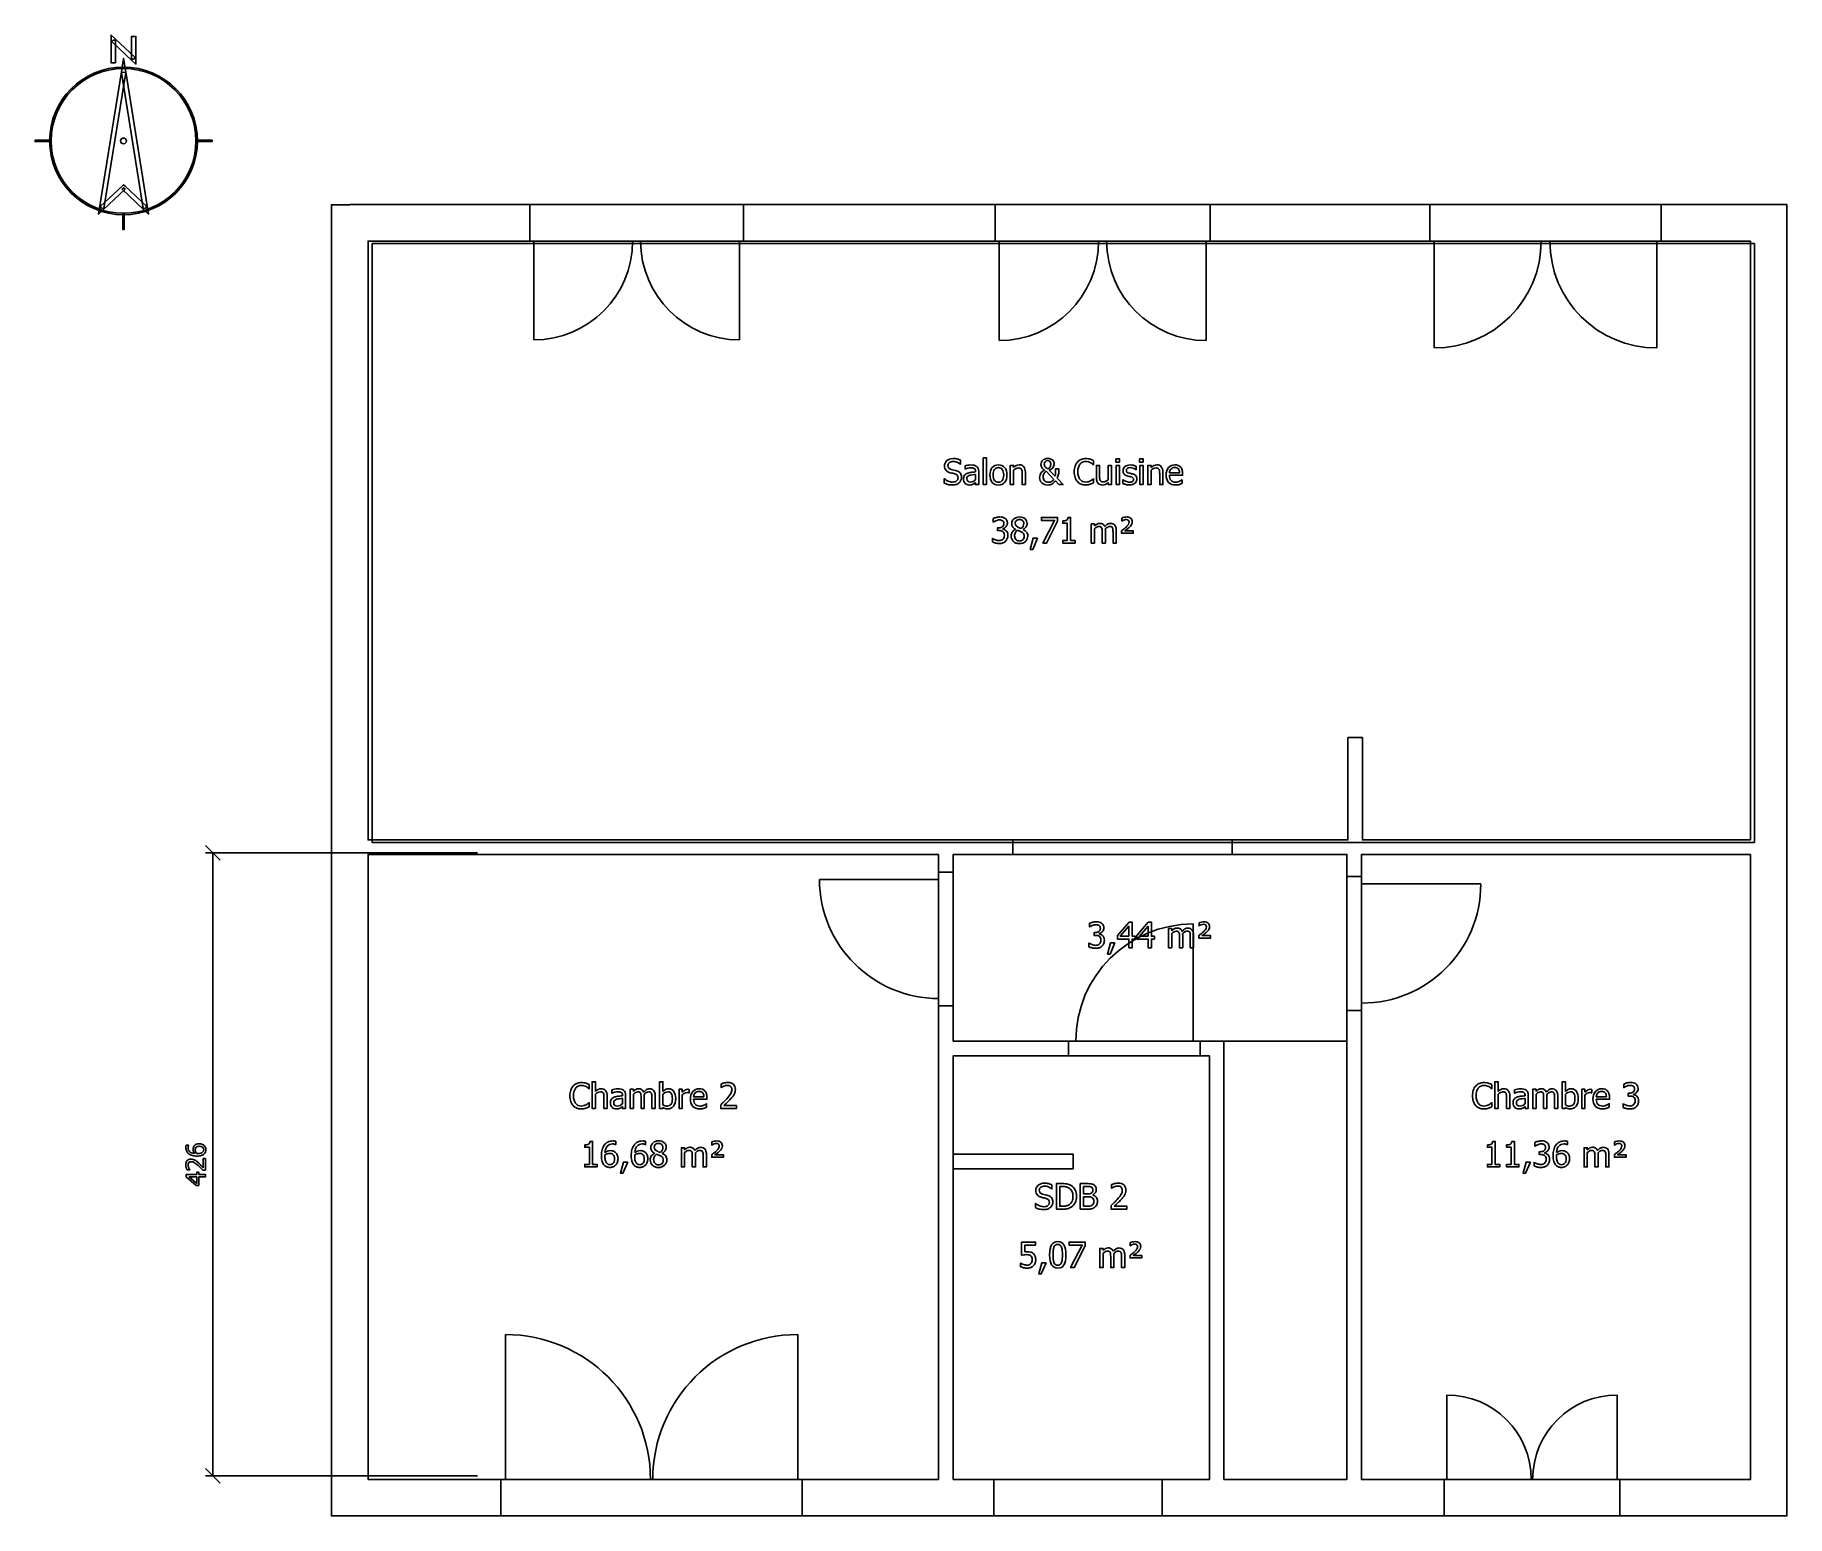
# Model space of a CAD drawing. Extents: x 1 to 1199, y 1 to 1014.
import ezdxf

# ---------------------------------------------------------------- set-up
doc = ezdxf.new("R2010")
doc.units = 0
doc.layers.get('0').update_dxf_attribs({"linetype": 'CONTINUOUS'})

msp = doc.modelspace()

# ---------------------------------------------------------------- linework, layer by layer
at = {"color": 7}
for points in [[(55.75, 996.809201), (55.75, 1010.8092), (54.25, 1010.8092), (53.229098, 1009.710221), (67.229098, 996.710222), (69.75, 994.368421), (69.75, 997.8092), (69.75, 1011.809199), (69.75, 1013.309197), (66.75, 1013.309197), (66.75, 1011.809199), (66.75, 997.8092), (68.25, 997.8092), (69.270902, 998.908179), (55.270902, 1011.908178), (52.75, 1014.249979), (52.75, 1010.8092), (52.75, 996.809201), (52.75, 995.309203), (55.75, 995.309203), (55.75, 996.809201)], [(59.769048, 989.047487), (44.769047, 896.047487), (44.072928, 891.72111), (47.274268, 894.713356), (62.274268, 908.713357), (61.25, 909.809201), (60.225732, 908.713357), (75.225732, 894.713356), (78.427072, 891.72111), (77.730953, 896.047487), (62.730952, 989.047487), (61.25, 998.251586), (59.769048, 989.047487)], [(59.769048, 988.570912), (74.769049, 895.570912), (76.250001, 895.809199), (77.274269, 896.905042), (62.274268, 910.905044), (61.25, 911.862414), (60.225732, 910.905044), (45.225731, 896.905042), (46.249999, 895.809199), (47.730951, 895.570912), (62.730952, 988.570912), (61.25, 988.8092), (59.769048, 988.570912)], [(1.249998, 941.3092), (11.25, 941.3092), (11.75, 941.3092), (11.75, 942.3092), (11.25, 942.3092), (1.249998, 942.3092), (0.749998, 942.3092), (0.749998, 941.3092), (1.249998, 941.3092)], [(61.246932, 943.809198)], [(61.253068, 939.809202)], [(61.253068, 939.809202)], [(121.250002, 942.3092), (111.25, 942.3092), (110.75, 942.3092), (110.75, 941.3092), (111.25, 941.3092), (121.250002, 941.3092), (121.750002, 941.3092), (121.750002, 942.3092), (121.250002, 942.3092)], [(110.75, 941.8092)], [(111.75, 941.8092)], [(61.75, 881.809198), (61.75, 891.8092), (61.75, 892.3092), (60.75, 892.3092), (60.75, 891.8092), (60.75, 881.809198), (60.75, 881.309198), (61.75, 881.309198), (61.75, 881.809198)], [(216.076721, 898.273952), (216.076721, 898.174068), (203.437614, 898.174068), (203.437653, 458.744381), (203.437653, 1.273983), (808.648499, 1.273983), (1198.57666, 1.274044), (1198.57666, 458.744381), (1198.57666, 898.273952)], [(339.059265, 898.274326), (485.059265, 898.274326), (485.059265, 873.273693), (339.059265, 873.273693), (339.059265, 898.274326), (339.059265, 898.274326), (485.059265, 898.274326), (485.059265, 873.273693), (339.059265, 873.273693), (339.059265, 898.274326)], [(339.059265, 898.273952), (339.059265, 873.273952), (485.059265, 873.273952), (485.059265, 898.273952), (339.059265, 898.273952), (339.059265, 873.273952), (485.059265, 873.273952), (485.059265, 898.273952)], [(657.18396, 898.274326), (804.18396, 898.274326), (804.18396, 873.273693), (657.18396, 873.273693), (657.18396, 898.274326), (657.18396, 898.274326), (804.18396, 898.274326), (804.18396, 873.273693), (657.18396, 873.273693), (657.18396, 898.274326)], [(657.18396, 898.273952), (657.18396, 873.273952), (804.18396, 873.273952), (804.18396, 898.273952), (657.18396, 898.273952), (657.18396, 873.273952), (804.18396, 873.273952), (804.18396, 898.273952)], [(954.502991, 898.274326), (1112.502991, 898.274326), (1112.502991, 873.273693), (954.502991, 873.273693), (954.502991, 898.274326), (954.502991, 898.274326), (1112.502991, 898.274326), (1112.502991, 873.273693), (954.502991, 873.273693), (954.502991, 898.274326)], [(954.502991, 898.273952), (954.502991, 873.273952), (1112.502991, 873.273952), (1112.502991, 898.273952), (954.502991, 898.273952), (954.502991, 873.273952), (1112.502991, 873.273952), (1112.502991, 898.273952)], [(1173.57666, 873.273952), (1173.57666, 463.744381), (908.341736, 463.744381), (908.341736, 533.74432), (898.341736, 533.74432), (898.341736, 463.744381), (228.437652, 463.744381), (228.437617, 873.273952)], [(1176.314552, 462.019605), (231.175689, 462.019707), (231.175723, 871.549187), (1176.31457, 871.549192)], [(651.2915, 706.784), (649.088375, 706.784), (649.088375, 725.018375), (651.2915, 725.018375), (651.2915, 706.784)], [(742.314938, 722.06525), (739.799313, 722.06525), (739.799313, 724.3465), (742.314938, 724.3465), (742.314938, 722.06525)], [(742.158688, 706.784), (739.955563, 706.784), (739.955563, 719.87775), (742.158688, 719.87775), (742.158688, 706.784)], [(758.51025, 722.06525), (755.994625, 722.06525), (755.994625, 724.3465), (758.51025, 724.3465), (758.51025, 722.06525)], [(758.354, 706.784), (756.150875, 706.784), (756.150875, 719.87775), (758.354, 719.87775), (758.354, 706.784)], [(643.756344, 710.00275)], [(663.025875, 713.330875)], [(665.2915, 713.330875)], [(693.080563, 717.4715)], [(697.377438, 710.31525)], [(628.119625, 706.4715)], [(719.111813, 706.4715)], [(748.939938, 706.4715)], [(780.658688, 706.4715)], [(699.866125, 681.62775), (692.31925, 666.784), (689.81925, 666.784), (697.81925, 682.19025), (688.788, 682.19025), (688.788, 684.237125), (699.866125, 684.237125), (699.866125, 681.62775)], [(660.147375, 682.56525)], [(676.764563, 680.174625)], [(677.092688, 671.424625)], [(673.811438, 666.37775)], [(686.2255, 670.12775), (682.94425, 662.44025), (681.241125, 662.44025), (683.303625, 670.12775), (686.2255, 670.12775)], [(669.210995, 463.744381), (669.210994, 453.744381), (819.210999, 453.744381), (819.210999, 463.744381), (669.210995, 463.744381), (669.210994, 453.744381), (819.210999, 453.744381), (819.210999, 463.744381)], [(669.210999, 463.744686), (819.210999, 463.744686), (819.210999, 453.744075), (669.210999, 453.744075), (669.210999, 463.744686), (669.210999, 463.744686), (819.210999, 463.744686), (819.210999, 453.744075), (669.210999, 453.744075), (669.210999, 463.744686)], [(618.578437, 453.744361), (618.578388, 26.273963), (228.437656, 26.27398), (228.437637, 453.744378)], [(618.57843, 453.744381), (618.57843, 321.025203), (618.57843, 243.728389), (618.578401, 26.273983), (228.437653, 26.273983), (228.437653, 453.744381)], [(897.730469, 453.744381), (897.730469, 26.273998), (897.730469, 26.273998), (813.648499, 26.273984), (813.648499, 26.273984), (813.648499, 325.958614), (808.648499, 325.958614), (808.648499, 326.025203), (628.57843, 326.025203), (628.57843, 453.744381)], [(628.578437, 453.74436), (897.730445, 453.744348), (897.73044, 326.099817), (628.578432, 326.099768)], [(1173.576637, 453.744336), (1173.576679, 26.273938), (907.730488, 26.27395), (907.730445, 453.744348)], [(1173.57666, 453.744381), (1173.57666, 26.274044), (907.730469, 26.273999), (907.730469, 26.273999), (907.730469, 453.744381)], [(618.57843, 441.703426), (618.57843, 350.203426), (628.57843, 350.203426), (628.57843, 441.703426), (618.57843, 441.703426), (618.57843, 350.203426), (628.57843, 350.203426), (628.57843, 441.703426)], [(628.578827, 441.703426), (628.578827, 350.203426), (618.578461, 350.203426), (618.578461, 441.703426), (628.578827, 441.703426), (628.578827, 441.703426), (628.578827, 350.203426), (618.578461, 350.203426), (618.578461, 441.703426), (628.578827, 441.703426)], [(897.730042, 347.073421), (897.730042, 438.573421), (907.730408, 438.573421), (907.730408, 347.073421), (897.730042, 347.073421), (897.730042, 347.073421), (897.730042, 438.573421), (907.730408, 438.573421), (907.730408, 347.073421), (897.730042, 347.073421)], [(897.730469, 438.573421), (897.730469, 347.073421), (907.730469, 347.073421), (907.730469, 438.573421), (897.730469, 438.573421), (897.730469, 347.073421), (907.730469, 347.073421), (907.730469, 438.573421)], [(752.990188, 395.922), (750.927688, 395.922), (750.927688, 389.922), (748.677688, 389.922), (748.677688, 395.922), (740.958938, 395.922), (740.958938, 398.39075), (748.771438, 407.375125), (750.927688, 407.375125), (750.927688, 397.797), (752.990188, 397.797), (752.990188, 395.922)], [(766.09175, 395.922), (764.02925, 395.922), (764.02925, 389.922), (761.77925, 389.922), (761.77925, 395.922), (754.0605, 395.922), (754.0605, 398.39075), (761.873, 407.375125), (764.02925, 407.375125), (764.02925, 397.797), (766.09175, 397.797), (766.09175, 395.922)], [(726.107375, 405.70325)], [(748.677688, 397.797), (748.677688, 404.625125), (742.787063, 397.797), (748.677688, 397.797)], [(761.77925, 397.797), (761.77925, 404.625125), (755.888625, 397.797), (761.77925, 397.797)], [(739.083938, 393.26575), (735.802688, 385.57825), (734.099563, 385.57825), (736.162063, 393.26575), (739.083938, 393.26575)], [(707.396301, 326.025203), (707.396301, 316.025203), (797.396301, 316.025203), (797.396301, 326.025203), (707.396301, 326.025203), (707.396301, 316.025203), (797.396301, 316.025203), (797.396301, 326.025203)], [(797.396301, 316.024776), (707.396301, 316.024776), (707.396301, 326.025142), (797.396301, 326.025142), (797.396301, 316.024776), (797.396301, 316.024776), (707.396301, 316.024776), (707.396301, 326.025142), (797.396301, 326.025142), (797.396301, 316.024776)], [(803.648499, 316.025203), (803.648499, 26.274044), (628.5784, 26.273983), (628.57843, 316.025203)], [(803.648499, 316.025203), (803.648499, 26.273983), (628.578401, 26.273983), (628.57843, 238.728389), (710.57843, 238.728389), (710.57843, 248.728389), (628.57843, 248.728389), (628.57843, 316.025203)], [(1091.386031, 295.79025)], [(374.25175, 279.6965)], [(402.361125, 283.22775)], [(436.505656, 286.60275)], [(438.786906, 286.774625)], [(455.404094, 279.6965)], [(991.39775, 279.6965)], [(1019.507125, 283.22775)], [(1053.651656, 286.60275)], [(1055.932906, 286.774625)], [(1072.550094, 279.6965)], [(112.984, 255.925719)], [(113.062125, 254.144469)], [(429.996312, 253.399625)], [(1030.525125, 255.79025)], [(396.965062, 245.5715)], [(399.340062, 245.66525)], [(405.9885, 243.35275), (402.70725, 235.66525), (401.004125, 235.66525), (403.066625, 243.35275), (405.9885, 243.35275)], [(417.33225, 245.5715)], [(419.70725, 245.66525)], [(427.043187, 239.60275)], [(430.324437, 244.649625)], [(1023.1345, 243.35275), (1019.85325, 235.66525), (1018.150125, 235.66525), (1020.212625, 243.35275), (1023.1345, 243.35275)], [(1047.579813, 245.5715)], [(1049.954813, 245.66525)], [(112.734, 236.414), (112.734, 234.867125), (117.234, 234.867125), (117.234, 233.179625), (112.734, 233.179625), (112.734, 227.398375), (110.89025, 227.398375), (104.14025, 233.242125), (104.14025, 234.867125), (111.32775, 234.867125), (111.32775, 236.414), (112.734, 236.414)], [(111.32775, 233.179625), (106.218375, 233.179625), (111.32775, 228.75775), (111.32775, 233.179625)], [(710.396469, 219.9)], [(712.818344, 219.853125)], [(723.939438, 224.3375)], [(724.751938, 216.415625)], [(727.173813, 216.509375)], [(690.556625, 210.8375)], [(705.574187, 179.884375)], [(718.785125, 185.99375), (711.23825, 171.15), (708.73825, 171.15), (716.73825, 186.55625), (707.707, 186.55625), (707.707, 188.603125), (718.785125, 188.603125), (718.785125, 185.99375)], [(684.92575, 176.7125)], [(692.042937, 174.49375), (688.761687, 166.80625), (687.058562, 166.80625), (689.121062, 174.49375), (692.042937, 174.49375)], [(702.574187, 174.55625)], [(525.312256, 1.273617), (319.312256, 1.273617), (319.312256, 26.274166), (525.312256, 26.274166), (525.312256, 1.273617), (525.312256, 1.273617), (319.312256, 1.273617), (319.312256, 26.274166), (525.312256, 26.274166), (525.312256, 1.273617)], [(319.31226, 26.273983), (319.312264, 1.273983), (525.312251, 1.273983), (525.312248, 26.273983), (319.31226, 26.273983), (319.312264, 1.273983), (525.312251, 1.273983), (525.312248, 26.273983)], [(771.34491, 1.273617), (656.34491, 1.273617), (656.34491, 26.274349), (771.34491, 26.274349), (771.34491, 1.273617), (771.34491, 1.273617), (656.34491, 1.273617), (656.34491, 26.274349), (771.34491, 26.274349), (771.34491, 1.273617)], [(656.34491, 26.273983), (656.34491, 1.273983), (771.34491, 1.273983), (771.34491, 26.273983), (656.34491, 26.273983), (656.34491, 1.273983), (771.34491, 1.273983), (771.34491, 26.273983)], [(1084.22522, 26.274029), (964.225219, 26.274009), (964.22522, 26.274009), (964.22522, 1.274007), (964.22522, 1.274007), (1084.22522, 1.274026), (1084.22522, 1.274026), (1084.22522, 26.274029)], [(1084.22522, 26.274029), (964.225219, 26.274009), (964.22522, 26.274009), (964.22522, 1.274007), (964.22522, 1.274007), (1084.22522, 1.274026), (1084.22522, 1.274026), (1084.22522, 26.274029)], [(1084.22522, 1.273678), (964.22522, 1.273678), (964.22522, 26.274227), (1084.22522, 26.274227), (1084.22522, 1.273678), (1084.22522, 1.273678), (964.22522, 1.273678), (964.22522, 26.274227), (1084.22522, 26.274227), (1084.22522, 1.273678)], [(964.22522, 1.274007), (964.225219, 1.274007), (964.22522, 1.274007), (964.22522, 1.274007)], [(964.22522, 1.274007), (964.225219, 1.274007), (964.22522, 1.274007), (964.22522, 1.274007)]]:
    msp.add_lwpolyline(points, close=True, dxfattribs=at)
for points in [[(341.796768, 805.748684), (341.796768, 873.273693), (409.321777, 873.273693)], [(482.321747, 805.748684), (482.321777, 873.273693), (414.796753, 873.273693)], [(659.940216, 805.28619), (659.940216, 873.273693), (727.927734, 873.273693)], [(801.427673, 805.28619), (801.427734, 873.273693), (733.440186, 873.273693)], [(957.465515, 800.198696), (957.465515, 873.273693), (1030.540527, 873.273693)], [(1109.540466, 800.198696), (1109.540466, 873.273693), (1036.465454, 873.273693)], [(633.57275, 723.424625), (633.57275, 720.643375), (633.400875, 720.643375)], [(636.725094, 717.362125), (636.600094, 717.362125), (636.600094, 719.5965)], [(669.76025, 716.56525), (669.76025, 706.784), (667.557125, 706.784), (667.557125, 719.87775), (669.76025, 719.87775), (669.76025, 718.424625)], [(724.533688, 723.080875), (724.533688, 720.268375), (724.346188, 720.268375)], [(726.432125, 711.37775), (726.432125, 719.87775), (728.63525, 719.87775), (728.63525, 712.424625)], [(734.525875, 710.0965), (734.525875, 719.87775), (736.729, 719.87775), (736.729, 706.784), (736.729, 706.784)], [(753.580563, 719.237125), (753.580563, 716.893375), (753.455563, 716.893375)], [(763.7915, 716.56525), (763.7915, 706.784), (761.588375, 706.784), (761.588375, 719.87775), (763.7915, 719.87775), (763.7915, 718.424625)], [(622.38525, 707.830875), (622.38525, 710.737125), (622.5415, 710.737125)], [(643.756344, 715.393375), (643.756344, 715.81525)], [(645.943844, 715.737125), (645.943844, 706.784), (643.756344, 706.784), (643.756344, 708.174625), (643.756344, 708.174625)], [(643.756344, 710.00275), (643.756344, 713.643375)], [(677.854, 706.784), (675.650875, 706.784), (675.650875, 714.237125)], [(677.854, 715.284), (677.854, 706.784), (677.854, 706.784)], [(697.377438, 710.31525), (691.986813, 715.830875)], [(694.189938, 716.643375), (698.314938, 712.393375)], [(703.783688, 706.784), (700.783688, 706.784), (698.393063, 709.284)], [(698.549313, 717.44025), (700.830563, 717.44025), (700.830563, 716.31525)], [(699.596188, 711.0965), (703.783688, 706.784), (703.783688, 706.784)], [(724.361813, 710.737125), (724.533688, 710.737125), (724.533688, 707.9715)], [(736.729, 706.784), (734.525875, 706.784), (734.525875, 708.237125)], [(744.580563, 707.56525), (744.580563, 710.049625), (744.705563, 710.049625)], [(771.88525, 706.784), (769.682125, 706.784), (769.682125, 714.237125)], [(771.88525, 715.284), (771.88525, 706.784), (771.88525, 706.784)], [(776.314938, 714.784), (783.236813, 714.784), (783.236813, 714.784)], [(785.377438, 714.299625), (785.377438, 713.0965), (776.314938, 713.0965)], [(785.002438, 709.987125), (785.127438, 709.987125), (785.127438, 707.580875)], [(655.928625, 681.049625), (655.788, 681.049625), (655.788, 683.518375)], [(706.983313, 684.299625), (708.795813, 684.299625), (708.795813, 668.56525), (711.889563, 668.56525), (711.889563, 666.784), (711.889563, 666.784)], [(743.913, 681.768375), (743.7255, 681.768375), (743.7255, 683.87775)], [(659.866125, 675.268375), (658.866125, 675.268375), (658.866125, 677.2215), (659.63175, 677.2215)], [(662.3505, 676.4715), (662.3505, 676.31525)], [(671.092688, 676.0965), (671.092688, 676.174625)], [(676.405188, 676.080875), (676.405188, 676.00275)], [(711.889563, 666.784), (703.389563, 666.784), (703.389563, 668.56525), (706.545813, 668.56525), (706.545813, 680.268375), (703.389563, 680.268375), (703.389563, 681.862125)], [(725.13175, 676.56525), (725.13175, 666.784), (722.928625, 666.784), (722.928625, 679.87775), (725.13175, 679.87775), (725.13175, 678.424625)], [(732.56925, 675.393375), (732.56925, 666.784), (730.366125, 666.784), (730.366125, 674.362125)], [(739.991125, 675.393375), (739.991125, 666.784), (737.788, 666.784), (737.788, 666.784)], [(737.788, 666.784), (737.788, 674.362125)], [(751.647375, 673.424625), (743.663, 673.424625), (743.663, 675.205875)], [(747.303625, 676.19025), (745.866125, 675.112125), (751.647375, 675.112125), (751.647375, 673.424625), (751.647375, 673.424625)], [(655.303625, 667.50275), (655.303625, 669.9715), (655.459875, 669.9715)], [(127.234, 449.778), (117.234, 459.778)], [(127.234, 454.778), (117.234, 454.778)], [(122.234, 28.778), (122.234, 454.778)], [(303.260154, 454.778), (122.234, 454.778)], [(537.07843, 436.703426), (618.57843, 436.703426), (618.57843, 355.203426)], [(989.230469, 433.573421), (907.730469, 433.573421), (907.730469, 352.073421)], [(792.478271, 406.189144), (792.478271, 326.025203), (712.314331, 326.025203)], [(721.888625, 404.187625), (721.748, 404.187625), (721.748, 406.656375)], [(725.826125, 398.406375), (724.826125, 398.406375), (724.826125, 400.3595), (725.59175, 400.3595)], [(728.3105, 399.6095), (728.3105, 399.45325)], [(777.990188, 399.70325), (777.990188, 389.922), (775.787063, 389.922), (775.787063, 403.01575), (777.990188, 403.01575), (777.990188, 401.562625)], [(785.427688, 398.531375), (785.427688, 389.922), (783.224563, 389.922), (783.224563, 397.500125)], [(792.849563, 398.531375), (792.849563, 389.922), (790.646438, 389.922), (790.646438, 389.922)], [(790.646438, 389.922), (790.646438, 397.500125)], [(804.505813, 396.562625), (796.521438, 396.562625), (796.521438, 398.343875)], [(796.771438, 404.906375), (796.583938, 404.906375), (796.583938, 407.01575)], [(800.162063, 399.32825), (798.724563, 398.250125), (804.505813, 398.250125), (804.505813, 396.562625), (804.505813, 396.562625)], [(721.263625, 390.64075), (721.263625, 393.1095), (721.419875, 393.1095)], [(379.673625, 296.305875), (379.673625, 293.493375), (379.486125, 293.493375)], [(383.868938, 289.79025), (383.868938, 280.009), (381.665813, 280.009), (381.665813, 298.243375), (383.868938, 298.243375), (383.868938, 291.649625)], [(391.962688, 288.509), (391.962688, 280.009), (391.962688, 280.009)], [(395.329875, 290.587125), (395.204875, 290.587125), (395.204875, 292.8215)], [(402.361125, 288.618375), (402.361125, 289.04025)], [(404.548625, 288.962125), (404.548625, 280.009), (402.361125, 280.009), (402.361125, 281.399625), (402.361125, 281.399625)], [(409.849406, 289.79025), (409.849406, 280.009), (407.646281, 280.009), (407.646281, 293.10275), (409.849406, 293.10275), (409.849406, 291.649625)], [(417.286906, 288.618375), (417.286906, 280.009), (415.083781, 280.009), (415.083781, 287.587125)], [(424.708781, 288.618375), (424.708781, 280.009), (422.505656, 280.009), (422.505656, 280.009)], [(422.505656, 280.009), (422.505656, 287.587125)], [(430.005656, 280.618375), (429.865031, 280.009), (427.802531, 280.009), (427.802531, 298.243375), (430.005656, 298.243375), (430.005656, 291.72775)], [(430.005656, 289.884), (430.005656, 282.384)], [(443.271281, 289.305875), (443.271281, 280.009), (441.068156, 280.009), (441.068156, 293.10275), (443.271281, 293.10275), (443.271281, 291.149625)], [(448.005656, 290.72775), (447.896281, 290.72775)], [(448.005656, 293.024625), (448.005656, 290.72775), (448.005656, 290.72775)], [(451.060344, 288.009), (457.982219, 288.009), (457.982219, 288.009)], [(460.122844, 287.524625), (460.122844, 286.3215), (451.060344, 286.3215)], [(470.021281, 294.29025), (469.896281, 294.29025), (469.896281, 296.774625)], [(996.819625, 296.305875), (996.819625, 293.493375), (996.632125, 293.493375)], [(1001.014937, 289.79025), (1001.014937, 280.009), (998.811812, 280.009), (998.811812, 298.243375), (1001.014937, 298.243375), (1001.014937, 291.649625)], [(1009.108687, 288.509), (1009.108687, 280.009), (1009.108687, 280.009)], [(1012.475875, 290.587125), (1012.350875, 290.587125), (1012.350875, 292.8215)], [(1019.507125, 288.618375), (1019.507125, 289.04025)], [(1021.694625, 288.962125), (1021.694625, 280.009), (1019.507125, 280.009), (1019.507125, 281.399625), (1019.507125, 281.399625)], [(1026.995406, 289.79025), (1026.995406, 280.009), (1024.792281, 280.009), (1024.792281, 293.10275), (1026.995406, 293.10275), (1026.995406, 291.649625)], [(1034.432906, 288.618375), (1034.432906, 280.009), (1032.229781, 280.009), (1032.229781, 287.587125)], [(1041.854781, 288.618375), (1041.854781, 280.009), (1039.651656, 280.009), (1039.651656, 280.009)], [(1039.651656, 280.009), (1039.651656, 287.587125)], [(1047.151656, 280.618375), (1047.011031, 280.009), (1044.948531, 280.009), (1044.948531, 298.243375), (1047.151656, 298.243375), (1047.151656, 291.72775)], [(1047.151656, 289.884), (1047.151656, 282.384)], [(1060.417281, 289.305875), (1060.417281, 280.009), (1058.214156, 280.009), (1058.214156, 293.10275), (1060.417281, 293.10275), (1060.417281, 291.149625)], [(1065.151656, 290.72775), (1065.042281, 290.72775)], [(1065.151656, 293.024625), (1065.151656, 290.72775), (1065.151656, 290.72775)], [(1068.206344, 288.009), (1075.128219, 288.009), (1075.128219, 288.009)], [(1077.268844, 287.524625), (1077.268844, 286.3215), (1068.206344, 286.3215)], [(1087.167281, 294.274625), (1087.026656, 294.274625), (1087.026656, 296.743375)], [(1091.104781, 288.493375), (1090.104781, 288.493375), (1090.104781, 290.4465), (1090.870406, 290.4465)], [(1093.589156, 289.6965), (1093.589156, 289.54025)], [(379.50175, 283.962125), (379.673625, 283.962125), (379.673625, 281.1965)], [(391.962688, 280.009), (389.759563, 280.009), (389.759563, 287.462125)], [(402.361125, 283.22775), (402.361125, 286.868375)], [(459.747844, 283.212125), (459.872844, 283.212125), (459.872844, 280.805875)], [(480.302531, 280.009), (469.536906, 280.009), (469.536906, 282.462125)], [(471.724406, 282.009), (480.302531, 282.009), (480.302531, 280.009), (480.302531, 280.009)], [(996.64775, 283.962125), (996.819625, 283.962125), (996.819625, 281.1965)], [(1009.108687, 280.009), (1006.905562, 280.009), (1006.905562, 287.462125)], [(1019.507125, 283.22775), (1019.507125, 286.868375)], [(1076.893844, 283.212125), (1077.018844, 283.212125), (1077.018844, 280.805875)], [(1086.542281, 280.72775), (1086.542281, 283.1965), (1086.698531, 283.1965)], [(104.07775, 254.800719), (105.76525, 254.800719), (105.76525, 254.722594)], [(385.08225, 240.009), (376.58225, 240.009), (376.58225, 241.79025), (379.7385, 241.79025), (379.7385, 253.493375), (376.58225, 253.493375), (376.58225, 255.087125)], [(380.176, 257.524625), (381.9885, 257.524625), (381.9885, 241.79025), (385.08225, 241.79025), (385.08225, 240.009), (385.08225, 240.009)], [(397.840062, 257.54025), (397.840062, 255.305875), (397.730687, 255.305875)], [(418.20725, 257.54025), (418.20725, 255.305875), (418.097875, 255.305875)], [(444.89475, 249.79025), (444.89475, 240.009), (442.691625, 240.009), (442.691625, 253.10275), (444.89475, 253.10275), (444.89475, 251.649625)], [(463.676, 254.993375), (463.4885, 254.993375), (463.4885, 257.10275)], [(1002.22825, 240.009), (993.72825, 240.009), (993.72825, 241.79025), (996.8845, 241.79025), (996.8845, 253.493375), (993.72825, 253.493375), (993.72825, 255.087125)], [(997.322, 257.524625), (999.1345, 257.524625), (999.1345, 241.79025), (1002.22825, 241.79025), (1002.22825, 240.009), (1002.22825, 240.009)], [(1015.329813, 240.009), (1006.829813, 240.009), (1006.829813, 241.79025), (1009.986063, 241.79025), (1009.986063, 253.493375), (1006.829813, 253.493375), (1006.829813, 255.087125)], [(1010.423563, 257.524625), (1012.236063, 257.524625), (1012.236063, 241.79025), (1015.329813, 241.79025), (1015.329813, 240.009), (1015.329813, 240.009)], [(1026.306375, 254.274625), (1026.16575, 254.274625), (1026.16575, 256.743375)], [(1048.454813, 257.54025), (1048.454813, 255.305875), (1048.345438, 255.305875)], [(1062.04075, 249.79025), (1062.04075, 240.009), (1059.837625, 240.009), (1059.837625, 253.10275), (1062.04075, 253.10275), (1062.04075, 251.649625)], [(1080.822, 254.993375), (1080.6345, 254.993375), (1080.6345, 257.10275)], [(117.234, 245.896422), (117.234, 237.818297), (115.39025, 237.818297)], [(115.734, 239.474547), (115.734, 245.896422), (117.234, 245.896422), (117.234, 245.896422)], [(424.324437, 249.3215), (424.324437, 249.399625)], [(429.636937, 249.305875), (429.636937, 249.22775)], [(452.33225, 248.618375), (452.33225, 240.009), (450.129125, 240.009), (450.129125, 247.587125)], [(459.754125, 248.618375), (459.754125, 240.009), (457.551, 240.009), (457.551, 240.009)], [(457.551, 240.009), (457.551, 247.587125)], [(471.410375, 246.649625), (463.426, 246.649625), (463.426, 248.430875)], [(467.066625, 249.41525), (465.629125, 248.337125), (471.410375, 248.337125), (471.410375, 246.649625), (471.410375, 246.649625)], [(1025.681375, 240.72775), (1025.681375, 243.1965), (1025.837625, 243.1965)], [(1030.243875, 248.493375), (1029.243875, 248.493375), (1029.243875, 250.4465), (1030.0095, 250.4465)], [(1032.72825, 249.6965), (1032.72825, 249.54025)], [(1069.47825, 248.618375), (1069.47825, 240.009), (1067.275125, 240.009), (1067.275125, 247.587125)], [(1076.900125, 248.618375), (1076.900125, 240.009), (1074.697, 240.009), (1074.697, 240.009)], [(1074.697, 240.009), (1074.697, 247.587125)], [(1088.556375, 246.649625), (1080.572, 246.649625), (1080.572, 248.430875)], [(1084.212625, 249.41525), (1082.775125, 248.337125), (1088.556375, 248.337125), (1088.556375, 246.649625), (1088.556375, 246.649625)], [(106.530875, 238.193297), (106.530875, 238.099547), (104.6715, 238.099547)], [(696.00975, 227.790625), (696.00975, 225.009375), (695.837875, 225.009375)], [(703.083969, 211.15), (699.052719, 211.15), (699.052719, 228.603125), (703.037094, 228.603125)], [(720.345688, 211.15), (715.330063, 211.15), (715.330063, 228.603125), (719.970688, 228.603125)], [(736.974594, 225.43125), (736.849594, 225.43125), (736.849594, 227.915625)], [(703.146469, 226.603125), (701.380844, 226.603125), (701.380844, 213.15), (703.146469, 213.15)], [(719.876938, 226.61875), (717.658188, 226.61875), (717.658188, 221.509375), (720.298813, 221.509375)], [(720.298813, 219.571875), (717.658188, 219.571875), (717.658188, 213.134375), (719.548813, 213.134375)], [(723.908188, 220.93125), (723.908188, 220.8375)], [(684.82225, 212.196875), (684.82225, 215.103125), (684.9785, 215.103125)], [(747.255844, 211.15), (736.490219, 211.15), (736.490219, 213.603125)], [(738.677719, 213.15), (747.255844, 213.15), (747.255844, 211.15), (747.255844, 211.15)], [(675.253875, 179.61875), (675.253875, 188.603125), (684.832, 188.603125), (684.832, 186.55625), (677.5195, 186.55625), (677.5195, 181.915625)], [(730.949187, 180.93125), (730.949187, 171.15), (728.746062, 171.15), (728.746062, 184.24375), (730.949187, 184.24375), (730.949187, 182.790625)], [(738.386687, 179.759375), (738.386687, 171.15), (736.183562, 171.15), (736.183562, 178.728125)], [(745.808562, 179.759375), (745.808562, 171.15), (743.605437, 171.15), (743.605437, 171.15)], [(749.730437, 186.134375), (749.542937, 186.134375), (749.542937, 188.24375)], [(753.121062, 180.55625), (751.683562, 179.478125), (757.464812, 179.478125), (757.464812, 177.790625), (757.464812, 177.790625)], [(674.535125, 171.790625), (674.535125, 174.259375), (674.707, 174.259375)], [(743.605437, 171.15), (743.605437, 178.728125)], [(757.464812, 177.790625), (749.480437, 177.790625), (749.480437, 179.571875)], [(322.433472, 125.372616), (322.433472, 26.274166), (421.531952, 26.274166)], [(522.19101, 125.372677), (522.19104, 26.274166), (423.09256, 26.274166)], [(966.043396, 84.001461), (966.043396, 26.274227), (1023.770691, 26.274227)], [(1082.407043, 84.001522), (1082.407043, 26.274227), (1024.679749, 26.274227)], [(127.234, 23.778), (117.234, 33.778)], [(127.234, 28.778), (117.234, 28.778)], [(303.260154, 28.778), (122.234, 28.778)]]:
    msp.add_lwpolyline(points, dxfattribs=at)
for points in [[(61.25, 992.3092), (33.359565, 992.3092), (10.75, 969.699635), (10.75, 941.8092)], [(11.75, 941.8092), (11.75, 969.147243), (33.911957, 991.3092), (61.25, 991.3092)], [(111.75, 941.8092), (111.75, 969.699635), (89.140435, 992.3092), (61.25, 992.3092)], [(61.25, 991.3092), (88.588043, 991.3092), (110.75, 969.147243), (110.75, 941.8092)], [(10.75, 941.8092), (10.75, 913.918765), (33.359565, 891.3092), (61.25, 891.3092)], [(61.25, 892.3092), (33.911957, 892.3092), (11.75, 914.471157), (11.75, 941.8092)], [(61.246932, 943.809198), (60.142144, 943.807503), (59.248308, 942.91092), (59.250002, 941.806132)], [(59.250002, 941.806132), (59.251697, 940.701344), (60.14828, 939.807508), (61.253068, 939.809202)], [(63.249998, 941.812268), (63.248303, 942.917056), (62.35172, 943.810892), (61.246932, 943.809198)], [(110.75, 941.8092), (110.75, 914.471157), (88.588043, 892.3092), (61.25, 892.3092)], [(61.25, 891.3092), (89.140435, 891.3092), (111.75, 913.918765), (111.75, 941.8092)], [(61.253068, 939.809202), (62.357856, 939.810897), (63.251692, 940.70748), (63.249998, 941.812268)], [(409.321777, 873.273693), (409.321777, 835.980663), (379.089798, 805.748684), (341.796768, 805.748684)], [(414.796753, 873.273693), (414.796753, 835.980663), (445.028717, 805.748699), (482.321747, 805.748684)], [(727.927734, 873.273693), (727.927734, 835.725231), (697.488647, 805.28619), (659.940216, 805.28619)], [(733.440186, 873.273693), (733.440186, 835.725231), (763.879211, 805.28619), (801.427673, 805.28619)], [(1030.540527, 873.273693), (1030.540527, 832.915493), (997.82373, 800.198696), (957.465515, 800.198696)], [(1036.465454, 873.273693), (1036.465454, 832.915493), (1069.182251, 800.198696), (1109.540466, 800.198696)], [(622.51025, 719.56525), (622.51025, 720.9715), (623.062333, 722.153792), (624.1665, 723.112125)], [(622.807125, 717.760562), (622.609208, 718.276187), (622.51025, 718.87775), (622.51025, 719.56525)], [(624.1665, 723.112125), (625.270667, 724.070458), (626.676917, 724.549625), (628.38525, 724.549625)], [(625.924313, 721.791812), (625.262854, 721.286604), (624.932125, 720.622542), (624.932125, 719.799625)], [(624.932125, 719.799625), (624.932125, 719.060042), (625.127438, 718.4715), (625.518063, 718.034)], [(628.5415, 722.549625), (627.458167, 722.549625), (626.585771, 722.297021), (625.924313, 721.791812)], [(628.38525, 724.549625), (629.364417, 724.549625), (630.288896, 724.453271), (631.158688, 724.260562)], [(631.268063, 721.979312), (630.398271, 722.359521), (629.489417, 722.549625), (628.5415, 722.549625)], [(631.158688, 724.260562), (632.028479, 724.067854), (632.833167, 723.789208), (633.57275, 723.424625)], [(633.400875, 720.643375), (632.848792, 721.153792), (632.137854, 721.599104), (631.268063, 721.979312)], [(636.600094, 719.5965), (637.006344, 719.711083), (637.587073, 719.838687), (638.342281, 719.979312)], [(638.342281, 719.979312), (639.09749, 720.119937), (639.850094, 720.19025), (640.600094, 720.19025)], [(640.600094, 720.19025), (641.495927, 720.19025), (642.251135, 720.119937), (642.865719, 719.979312)], [(642.865719, 719.979312), (643.480302, 719.838687), (644.037594, 719.586083), (644.537594, 719.2215)], [(644.537594, 719.2215), (645.006344, 718.856917), (645.357906, 718.390771), (645.592281, 717.823062)], [(655.213375, 718.424625), (656.286292, 719.632958), (657.702958, 720.237125), (659.463375, 720.237125)], [(659.463375, 720.237125), (661.223792, 720.237125), (662.63525, 719.632958), (663.69775, 718.424625)], [(669.76025, 718.424625), (670.4165, 719.007958), (671.064938, 719.455875), (671.705563, 719.768375)], [(671.705563, 719.768375), (672.346188, 720.080875), (673.020667, 720.237125), (673.729, 720.237125)], [(673.729, 720.237125), (675.020667, 720.237125), (676.031083, 719.812646), (676.76025, 718.963687)], [(676.76025, 718.963687), (677.489417, 718.114729), (677.854, 716.888167), (677.854, 715.284)], [(688.518063, 720.549625), (688.518063, 721.112125), (688.627438, 721.62775), (688.846188, 722.0965)], [(689.104, 718.338687), (688.713375, 718.927229), (688.518063, 719.664208), (688.518063, 720.549625)], [(688.846188, 722.0965), (689.064938, 722.56525), (689.356604, 722.981917), (689.721188, 723.3465)], [(689.721188, 723.3465), (690.096188, 723.711083), (690.583167, 724.010562), (691.182125, 724.244937)], [(691.408688, 722.424625), (691.012854, 721.955875), (690.814938, 721.367333), (690.814938, 720.659)], [(690.814938, 720.659), (690.814938, 720.3465), (690.843583, 720.078271), (690.900875, 719.854312)], [(690.900875, 719.854312), (690.958167, 719.630354), (691.080563, 719.372542), (691.268063, 719.080875)], [(691.182125, 724.244937), (691.781083, 724.479312), (692.434729, 724.5965), (693.143063, 724.5965)], [(691.268063, 719.080875), (691.434729, 718.841292), (691.663896, 718.583479), (691.955563, 718.307437)], [(693.049313, 723.12775), (692.351396, 723.12775), (691.804521, 722.893375), (691.408688, 722.424625)], [(694.588375, 722.50275), (694.145667, 722.919417), (693.632646, 723.12775), (693.049313, 723.12775)], [(693.143063, 724.5965), (694.434729, 724.5965), (695.492021, 724.255354), (696.314938, 723.573062)], [(694.1665, 718.06525), (694.452958, 718.31525), (694.674313, 718.591292), (694.830563, 718.893375)], [(695.252438, 720.737125), (695.252438, 721.497542), (695.031083, 722.086083), (694.588375, 722.50275)], [(694.830563, 718.893375), (694.965979, 719.164208), (695.070146, 719.453271), (695.143063, 719.760562)], [(695.143063, 719.760562), (695.215979, 720.067854), (695.252438, 720.393375), (695.252438, 720.737125)], [(696.314938, 723.573062), (697.137854, 722.890771), (697.549313, 722.023583), (697.549313, 720.9715)], [(697.400875, 719.791812), (697.301917, 719.380354), (697.122229, 718.981917), (696.861813, 718.5965)], [(697.549313, 720.9715), (697.549313, 720.5965), (697.499833, 720.203271), (697.400875, 719.791812)], [(711.299313, 715.487125), (711.299313, 716.955875), (711.484208, 718.231917), (711.854, 719.31525)], [(711.854, 719.31525), (712.223792, 720.398583), (712.762854, 721.341292), (713.471188, 722.143375)], [(713.471188, 722.143375), (714.169104, 722.924625), (714.994625, 723.520979), (715.94775, 723.932437)], [(715.268063, 720.768375), (714.778479, 720.174625), (714.395667, 719.427229), (714.119625, 718.526187)], [(717.01025, 722.112125), (716.348792, 721.810042), (715.768063, 721.362125), (715.268063, 720.768375)], [(715.94775, 723.932437), (716.900875, 724.343896), (717.965979, 724.549625), (719.143063, 724.549625)], [(719.127438, 722.56525), (718.377438, 722.56525), (717.671708, 722.414208), (717.01025, 722.112125)], [(720.939938, 722.330875), (720.419104, 722.487125), (719.814938, 722.56525), (719.127438, 722.56525)], [(719.143063, 724.549625), (719.726396, 724.549625), (720.275875, 724.507958), (720.7915, 724.424625)], [(720.7915, 724.424625), (721.307125, 724.341292), (721.783688, 724.231917), (722.221188, 724.0965)], [(722.393063, 721.737125), (721.945146, 721.976708), (721.460771, 722.174625), (720.939938, 722.330875)], [(722.221188, 724.0965), (722.596188, 723.981917), (722.979, 723.836083), (723.369625, 723.659)], [(723.564938, 720.948062), (723.242021, 721.213687), (722.851396, 721.476708), (722.393063, 721.737125)], [(723.369625, 723.659), (723.76025, 723.481917), (724.148271, 723.289208), (724.533688, 723.080875)], [(724.346188, 720.268375), (724.148271, 720.455875), (723.887854, 720.682437), (723.564938, 720.948062)], [(744.643063, 716.19025), (744.643063, 717.37775), (745.088375, 718.341292), (745.979, 719.080875)], [(745.979, 719.080875), (746.869625, 719.820458), (748.054521, 720.19025), (749.533688, 720.19025)], [(749.533688, 720.19025), (750.262854, 720.19025), (750.994625, 720.101708), (751.729, 719.924625)], [(751.729, 719.924625), (752.463375, 719.747542), (753.080563, 719.518375), (753.580563, 719.237125)], [(763.7915, 718.424625), (764.44775, 719.007958), (765.096188, 719.455875), (765.736813, 719.768375)], [(765.736813, 719.768375), (766.377438, 720.080875), (767.051917, 720.237125), (767.76025, 720.237125)], [(767.76025, 720.237125), (769.051917, 720.237125), (770.062333, 719.812646), (770.7915, 718.963687)], [(770.7915, 718.963687), (771.520667, 718.114729), (771.88525, 716.888167), (771.88525, 715.284)], [(775.744625, 718.3465), (776.864417, 719.606917), (778.325354, 720.237125), (780.127438, 720.237125)], [(780.127438, 720.237125), (780.939938, 720.237125), (781.658688, 720.119937), (782.283688, 719.885562)], [(782.283688, 719.885562), (782.908688, 719.651187), (783.455563, 719.284), (783.924313, 718.784)], [(783.924313, 718.784), (784.393063, 718.284), (784.752438, 717.672021), (785.002438, 716.948062)], [(624.88525, 706.862125), (623.999833, 707.122542), (623.1665, 707.445458), (622.38525, 707.830875)], [(622.5415, 710.737125), (623.312333, 710.018375), (624.182125, 709.461083), (625.150875, 709.06525)], [(623.650875, 716.409), (623.286292, 716.794417), (623.005042, 717.244937), (622.807125, 717.760562)], [(624.9165, 715.455875), (624.437333, 715.695458), (624.015458, 716.013167), (623.650875, 716.409)], [(628.119625, 706.4715), (626.848792, 706.4715), (625.770667, 706.601708), (624.88525, 706.862125)], [(626.525875, 714.862125), (625.932125, 715.018375), (625.395667, 715.216292), (624.9165, 715.455875)], [(625.150875, 709.06525), (626.119625, 708.669417), (627.051917, 708.4715), (627.94775, 708.4715)], [(625.518063, 718.034), (625.908688, 717.5965), (626.473792, 717.278792), (627.213375, 717.080875)], [(628.205563, 714.448062), (627.762854, 714.547021), (627.202958, 714.685042), (626.525875, 714.862125)], [(627.213375, 717.080875), (627.702958, 716.945458), (628.304521, 716.794417), (629.018063, 716.62775)], [(627.94775, 708.4715), (629.229, 708.4715), (630.19775, 708.739729), (630.854, 709.276187)], [(630.768063, 706.87775), (630.064938, 706.606917), (629.182125, 706.4715), (628.119625, 706.4715)], [(629.682125, 714.06525), (629.140458, 714.2215), (628.648271, 714.349104), (628.205563, 714.448062)], [(629.018063, 716.62775), (629.731604, 716.461083), (630.32275, 716.304833), (630.7915, 716.159)], [(631.32275, 713.0965), (630.979, 713.534), (630.432125, 713.856917), (629.682125, 714.06525)], [(632.6665, 708.049625), (632.104, 707.539208), (631.471188, 707.148583), (630.768063, 706.87775)], [(630.7915, 716.159), (631.989417, 715.794417), (632.867021, 715.239729), (633.424313, 714.494937)], [(630.854, 709.276187), (631.51025, 709.812646), (631.838375, 710.518375), (631.838375, 711.393375)], [(631.838375, 711.393375), (631.838375, 712.091292), (631.6665, 712.659), (631.32275, 713.0965)], [(633.838375, 709.737125), (633.557125, 709.070458), (633.1665, 708.507958), (632.6665, 708.049625)], [(633.424313, 714.494937), (633.981604, 713.750146), (634.26025, 712.836083), (634.26025, 711.75275)], [(634.26025, 711.75275), (634.26025, 711.075667), (634.119625, 710.403792), (633.838375, 709.737125)], [(635.537594, 710.580875), (635.537594, 711.487125), (635.727698, 712.257958), (636.107906, 712.893375)], [(635.850094, 708.916812), (635.64176, 709.442854), (635.537594, 709.997542), (635.537594, 710.580875)], [(636.693844, 707.580875), (636.339677, 707.945458), (636.058427, 708.390771), (635.850094, 708.916812)], [(636.107906, 712.893375), (636.488115, 713.528792), (637.094885, 714.034), (637.928219, 714.409)], [(637.967281, 706.729312), (637.482906, 706.932437), (637.058427, 707.216292), (636.693844, 707.580875)], [(638.787594, 718.018375), (638.100094, 717.862125), (637.412594, 717.643375), (636.725094, 717.362125)], [(638.381344, 712.276187), (637.995927, 711.906396), (637.803219, 711.388167), (637.803219, 710.7215)], [(637.803219, 710.7215), (637.803219, 709.9715), (638.014156, 709.406396), (638.436031, 709.026187)], [(637.928219, 714.409), (638.657385, 714.75275), (639.521969, 714.987125), (640.521969, 715.112125)], [(639.506344, 706.424625), (638.964677, 706.424625), (638.451656, 706.526187), (637.967281, 706.729312)], [(639.834469, 713.0965), (639.251135, 712.919417), (638.76676, 712.645979), (638.381344, 712.276187)], [(638.436031, 709.026187), (638.857906, 708.645979), (639.475094, 708.455875), (640.287594, 708.455875)], [(640.584469, 718.25275), (640.074052, 718.25275), (639.475094, 718.174625), (638.787594, 718.018375)], [(641.771969, 713.448062), (640.969885, 713.369937), (640.324052, 713.25275), (639.834469, 713.0965)], [(640.287594, 708.455875), (640.98551, 708.455875), (641.615719, 708.604312), (642.178219, 708.901187)], [(640.521969, 715.112125), (641.521969, 715.237125), (642.600094, 715.330875), (643.756344, 715.393375)], [(641.834469, 718.159), (641.428219, 718.2215), (641.011552, 718.25275), (640.584469, 718.25275)], [(642.162594, 707.049625), (641.777177, 706.851708), (641.402177, 706.698062), (641.037594, 706.588687)], [(643.756344, 713.643375), (643.23551, 713.591292), (642.574052, 713.526187), (641.771969, 713.448062)], [(642.865719, 717.799625), (642.584469, 717.976708), (642.240719, 718.0965), (641.834469, 718.159)], [(643.037594, 707.62775), (642.73551, 707.388167), (642.443844, 707.195458), (642.162594, 707.049625)], [(642.178219, 708.901187), (642.740719, 709.198062), (643.26676, 709.56525), (643.756344, 710.00275)], [(643.521969, 717.073062), (643.365719, 717.390771), (643.146969, 717.632958), (642.865719, 717.799625)], [(643.756344, 708.174625), (643.57926, 708.049625), (643.339677, 707.867333), (643.037594, 707.62775)], [(643.756344, 715.81525), (643.756344, 716.336083), (643.678219, 716.755354), (643.521969, 717.073062)], [(645.592281, 717.823062), (645.826656, 717.255354), (645.943844, 716.560042), (645.943844, 715.737125)], [(653.604, 713.330875), (653.604, 715.518375), (654.140458, 717.216292), (655.213375, 718.424625)], [(655.1665, 708.284), (654.124833, 709.523583), (653.604, 711.205875), (653.604, 713.330875)], [(659.463375, 706.424625), (657.640458, 706.424625), (656.208167, 707.044417), (655.1665, 708.284)], [(656.807125, 717.104312), (656.182125, 716.276187), (655.869625, 715.018375), (655.869625, 713.330875)], [(655.869625, 713.330875), (655.869625, 711.685042), (656.182125, 710.437646), (656.807125, 709.588687)], [(659.463375, 718.3465), (658.317542, 718.3465), (657.432125, 717.932437), (656.807125, 717.104312)], [(656.807125, 709.588687), (657.432125, 708.739729), (658.317542, 708.31525), (659.463375, 708.31525)], [(662.096188, 717.104312), (661.476396, 717.932437), (660.598792, 718.3465), (659.463375, 718.3465)], [(659.463375, 708.31525), (660.598792, 708.31525), (661.476396, 708.731917), (662.096188, 709.56525)], [(663.69775, 708.2215), (662.63525, 707.023583), (661.223792, 706.424625), (659.463375, 706.424625)], [(663.025875, 713.330875), (663.025875, 715.018375), (662.715979, 716.276187), (662.096188, 717.104312)], [(662.096188, 709.56525), (662.715979, 710.398583), (663.025875, 711.653792), (663.025875, 713.330875)], [(663.69775, 718.424625), (664.76025, 717.216292), (665.2915, 715.518375), (665.2915, 713.330875)], [(665.2915, 713.330875), (665.2915, 711.122542), (664.76025, 709.419417), (663.69775, 708.2215)], [(671.463375, 717.705875), (670.880042, 717.414208), (670.312333, 717.034), (669.76025, 716.56525)], [(673.1665, 718.143375), (672.614417, 718.143375), (672.046708, 717.997542), (671.463375, 717.705875)], [(674.471188, 717.901187), (674.153479, 718.062646), (673.718583, 718.143375), (673.1665, 718.143375)], [(675.229, 717.174625), (675.0415, 717.497542), (674.788896, 717.739729), (674.471188, 717.901187)], [(675.557125, 715.924625), (675.494625, 716.445458), (675.38525, 716.862125), (675.229, 717.174625)], [(675.650875, 714.237125), (675.650875, 714.841292), (675.619625, 715.403792), (675.557125, 715.924625)], [(687.627438, 711.580875), (687.627438, 712.247542), (687.721188, 712.843896), (687.908688, 713.369937)], [(689.174313, 707.8465), (688.143063, 708.794417), (687.627438, 710.039208), (687.627438, 711.580875)], [(687.908688, 713.369937), (688.096188, 713.895979), (688.346188, 714.367333), (688.658688, 714.784)], [(688.658688, 714.784), (688.971188, 715.19025), (689.325354, 715.549625), (689.721188, 715.862125)], [(690.861813, 716.659), (690.080563, 717.19025), (689.494625, 717.750146), (689.104, 718.338687)], [(693.080563, 706.424625), (691.507646, 706.424625), (690.205563, 706.898583), (689.174313, 707.8465)], [(689.721188, 715.862125), (690.117021, 716.174625), (690.497229, 716.44025), (690.861813, 716.659)], [(690.252438, 713.541812), (690.106604, 713.099104), (690.033688, 712.632958), (690.033688, 712.143375)], [(690.033688, 712.143375), (690.033688, 711.028792), (690.364417, 710.114729), (691.025875, 709.401187)], [(690.752438, 714.612125), (690.564938, 714.341292), (690.398271, 713.984521), (690.252438, 713.541812)], [(691.393063, 715.385562), (691.195146, 715.213687), (690.981604, 714.955875), (690.752438, 714.612125)], [(691.025875, 709.401187), (691.687333, 708.687646), (692.580563, 708.330875), (693.705563, 708.330875)], [(691.986813, 715.830875), (691.788896, 715.705875), (691.590979, 715.557437), (691.393063, 715.385562)], [(691.955563, 718.307437), (692.247229, 718.031396), (692.622229, 717.75275), (693.080563, 717.4715)], [(693.080563, 717.4715), (693.518063, 717.617333), (693.880042, 717.81525), (694.1665, 718.06525)], [(695.932125, 707.088687), (695.093583, 706.645979), (694.143063, 706.424625), (693.080563, 706.424625)], [(693.705563, 708.330875), (694.455563, 708.330875), (695.130042, 708.489729), (695.729, 708.807437)], [(695.854, 717.518375), (695.432125, 717.185042), (694.877438, 716.893375), (694.189938, 716.643375)], [(695.729, 708.807437), (696.327958, 709.125146), (696.877438, 709.62775), (697.377438, 710.31525)], [(696.861813, 718.5965), (696.611813, 718.211083), (696.275875, 717.851708), (695.854, 717.518375)], [(698.393063, 709.284), (697.590979, 708.263167), (696.770667, 707.531396), (695.932125, 707.088687)], [(698.314938, 712.393375), (698.419104, 713.039208), (698.484208, 713.739729), (698.51025, 714.494937)], [(698.51025, 714.494937), (698.536292, 715.250146), (698.549313, 716.231917), (698.549313, 717.44025)], [(700.5415, 713.776187), (700.348792, 712.833479), (700.033688, 711.94025), (699.596188, 711.0965)], [(700.830563, 716.31525), (700.830563, 715.56525), (700.734208, 714.718896), (700.5415, 713.776187)], [(711.869625, 711.588687), (711.489417, 712.718896), (711.299313, 714.018375), (711.299313, 715.487125)], [(713.486813, 708.75275), (712.788896, 709.513167), (712.249833, 710.458479), (711.869625, 711.588687)], [(715.963375, 707.041812), (715.01025, 707.422021), (714.184729, 707.992333), (713.486813, 708.75275)], [(714.119625, 718.526187), (713.843583, 717.625146), (713.705563, 716.612125), (713.705563, 715.487125)], [(713.705563, 715.487125), (713.705563, 714.299625), (713.851396, 713.273583), (714.143063, 712.409)], [(714.143063, 712.409), (714.434729, 711.544417), (714.830563, 710.81525), (715.330563, 710.2215)], [(715.330563, 710.2215), (715.809729, 709.638167), (716.377438, 709.200667), (717.033688, 708.909)], [(719.111813, 706.4715), (717.965979, 706.4715), (716.9165, 706.661604), (715.963375, 707.041812)], [(717.033688, 708.909), (717.689938, 708.617333), (718.387854, 708.4715), (719.127438, 708.4715)], [(719.127438, 708.4715), (719.794104, 708.4715), (720.413896, 708.554833), (720.986813, 708.7215)], [(722.221188, 706.9715), (721.710771, 706.804833), (721.239417, 706.679833), (720.807125, 706.5965)], [(720.986813, 708.7215), (721.559729, 708.888167), (722.064938, 709.0965), (722.502438, 709.3465)], [(723.44775, 707.455875), (723.109208, 707.289208), (722.700354, 707.12775), (722.221188, 706.9715)], [(722.502438, 709.3465), (722.939938, 709.586083), (723.314938, 709.833479), (723.627438, 710.088687)], [(724.533688, 707.9715), (724.148271, 707.794417), (723.786292, 707.622542), (723.44775, 707.455875)], [(723.627438, 710.088687), (723.939938, 710.343896), (724.184729, 710.560042), (724.361813, 710.737125)], [(726.744625, 709.12775), (726.536292, 709.742333), (726.432125, 710.492333), (726.432125, 711.37775)], [(727.619625, 707.5965), (727.244625, 708.00275), (726.952958, 708.513167), (726.744625, 709.12775)], [(728.939938, 706.705875), (728.434729, 706.893375), (727.994625, 707.19025), (727.619625, 707.5965)], [(728.63525, 712.424625), (728.63525, 711.726708), (728.661292, 711.148583), (728.713375, 710.69025)], [(728.713375, 710.69025), (728.765458, 710.231917), (728.880042, 709.830875), (729.057125, 709.487125)], [(729.057125, 709.487125), (729.234208, 709.153792), (729.479, 708.909), (729.7915, 708.75275)], [(729.7915, 708.75275), (730.104, 708.5965), (730.546708, 708.518375), (731.119625, 708.518375)], [(732.580563, 706.885562), (731.971188, 706.578271), (731.2915, 706.424625), (730.5415, 706.424625)], [(731.119625, 708.518375), (731.661292, 708.518375), (732.236813, 708.672021), (732.846188, 708.979312)], [(734.525875, 708.237125), (733.838375, 707.643375), (733.189938, 707.192854), (732.580563, 706.885562)], [(732.846188, 708.979312), (733.455563, 709.286604), (734.015458, 709.659), (734.525875, 710.0965)], [(746.479, 706.823062), (745.713375, 707.057437), (745.080563, 707.304833), (744.580563, 707.56525)], [(745.32275, 714.00275), (744.869625, 714.606917), (744.643063, 715.336083), (744.643063, 716.19025)], [(744.705563, 710.049625), (744.893063, 709.893375), (745.114417, 709.726708), (745.369625, 709.549625)], [(747.502438, 712.659), (746.502438, 712.950667), (745.775875, 713.398583), (745.32275, 714.00275)], [(745.369625, 709.549625), (745.624833, 709.372542), (745.960771, 709.185042), (746.377438, 708.987125)], [(746.377438, 708.987125), (746.752438, 708.820458), (747.163896, 708.669417), (747.611813, 708.534)], [(748.939938, 706.4715), (748.064938, 706.4715), (747.244625, 706.588687), (746.479, 706.823062)], [(747.643063, 717.869937), (747.143063, 717.562646), (746.893063, 717.101708), (746.893063, 716.487125)], [(746.893063, 716.487125), (746.893063, 715.945458), (747.0415, 715.539208), (747.338375, 715.268375)], [(747.338375, 715.268375), (747.63525, 714.997542), (748.111813, 714.773583), (748.768063, 714.5965)], [(748.76025, 712.3465), (748.307125, 712.44025), (747.887854, 712.544417), (747.502438, 712.659)], [(747.611813, 708.534), (748.059729, 708.398583), (748.528479, 708.330875), (749.018063, 708.330875)], [(749.486813, 718.330875), (748.757646, 718.330875), (748.143063, 718.177229), (747.643063, 717.869937)], [(749.861813, 712.112125), (749.580563, 712.174625), (749.213375, 712.25275), (748.76025, 712.3465)], [(748.768063, 714.5965), (749.101396, 714.513167), (749.468583, 714.429833), (749.869625, 714.3465)], [(751.150875, 706.776187), (750.562333, 706.573062), (749.825354, 706.4715), (748.939938, 706.4715)], [(749.018063, 708.330875), (749.372229, 708.330875), (749.747229, 708.372542), (750.143063, 708.455875)], [(751.57275, 717.94025), (750.880042, 718.200667), (750.184729, 718.330875), (749.486813, 718.330875)], [(751.377438, 711.432437), (751.096188, 711.698062), (750.590979, 711.924625), (749.861813, 712.112125)], [(749.869625, 714.3465), (750.270667, 714.263167), (750.695146, 714.169417), (751.143063, 714.06525)], [(750.143063, 708.455875), (750.538896, 708.539208), (750.835771, 708.643375), (751.033688, 708.768375)], [(751.033688, 708.768375), (751.304521, 708.945458), (751.499833, 709.135562), (751.619625, 709.338687)], [(751.143063, 714.06525), (752.111813, 713.825667), (752.838375, 713.424625), (753.32275, 712.862125)], [(752.736813, 707.659), (752.268063, 707.273583), (751.739417, 706.979312), (751.150875, 706.776187)], [(751.799313, 710.25275), (751.799313, 710.773583), (751.658688, 711.166812), (751.377438, 711.432437)], [(753.455563, 716.893375), (752.893063, 717.330875), (752.265458, 717.679833), (751.57275, 717.94025)], [(751.619625, 709.338687), (751.739417, 709.541812), (751.799313, 709.8465), (751.799313, 710.25275)], [(753.721188, 708.963687), (753.502438, 708.458479), (753.174313, 708.023583), (752.736813, 707.659)], [(753.32275, 712.862125), (753.807125, 712.299625), (754.049313, 711.534), (754.049313, 710.56525)], [(754.049313, 710.56525), (754.049313, 710.00275), (753.939938, 709.468896), (753.721188, 708.963687)], [(765.494625, 717.705875), (764.911292, 717.414208), (764.343583, 717.034), (763.7915, 716.56525)], [(767.19775, 718.143375), (766.645667, 718.143375), (766.077958, 717.997542), (765.494625, 717.705875)], [(768.502438, 717.901187), (768.184729, 718.062646), (767.749833, 718.143375), (767.19775, 718.143375)], [(769.26025, 717.174625), (769.07275, 717.497542), (768.820146, 717.739729), (768.502438, 717.901187)], [(769.588375, 715.924625), (769.525875, 716.445458), (769.4165, 716.862125), (769.26025, 717.174625)], [(769.682125, 714.237125), (769.682125, 714.841292), (769.650875, 715.403792), (769.588375, 715.924625)], [(774.064938, 713.25275), (774.064938, 715.388167), (774.624833, 717.086083), (775.744625, 718.3465)], [(775.799313, 708.237125), (774.643063, 709.414208), (774.064938, 711.086083), (774.064938, 713.25275)], [(780.658688, 706.4715), (778.575354, 706.4715), (776.955563, 707.060042), (775.799313, 708.237125)], [(776.63525, 716.25275), (776.463375, 715.836083), (776.356604, 715.3465), (776.314938, 714.784)], [(776.314938, 713.0965), (776.314938, 711.575667), (776.69775, 710.414208), (777.463375, 709.612125)], [(777.393063, 717.393375), (777.059729, 717.049625), (776.807125, 716.669417), (776.63525, 716.25275)], [(778.51025, 718.159), (778.098792, 717.981917), (777.726396, 717.726708), (777.393063, 717.393375)], [(777.463375, 709.612125), (778.229, 708.810042), (779.283688, 708.409), (780.627438, 708.409)], [(780.002438, 718.424625), (779.419104, 718.424625), (778.921708, 718.336083), (778.51025, 718.159)], [(781.494625, 718.166812), (781.093583, 718.338687), (780.596188, 718.424625), (780.002438, 718.424625)], [(780.627438, 708.409), (781.117021, 708.409), (781.593583, 708.463687), (782.057125, 708.573062)], [(782.486813, 717.409), (782.226396, 717.742333), (781.895667, 717.994937), (781.494625, 718.166812)], [(783.143063, 706.8465), (782.715979, 706.7215), (782.327958, 706.62775), (781.979, 706.56525)], [(782.057125, 708.573062), (782.520667, 708.682437), (782.939938, 708.820458), (783.314938, 708.987125)], [(783.018063, 716.323062), (782.893063, 716.755354), (782.715979, 717.117333), (782.486813, 717.409)], [(783.236813, 714.784), (783.215979, 715.37775), (783.143063, 715.890771), (783.018063, 716.323062)], [(784.174313, 707.198062), (783.788896, 707.047021), (783.445146, 706.929833), (783.143063, 706.8465)], [(783.314938, 708.987125), (783.710771, 709.164208), (784.046708, 709.338687), (784.32275, 709.510562)], [(785.127438, 707.580875), (784.877438, 707.476708), (784.559729, 707.349104), (784.174313, 707.198062)], [(784.32275, 709.510562), (784.598792, 709.682437), (784.825354, 709.841292), (785.002438, 709.987125)], [(785.002438, 716.948062), (785.252438, 716.224104), (785.377438, 715.341292), (785.377438, 714.299625)], [(641.037594, 706.588687), (640.67301, 706.479312), (640.162594, 706.424625), (639.506344, 706.424625)], [(720.807125, 706.5965), (720.374833, 706.513167), (719.809729, 706.4715), (719.111813, 706.4715)], [(730.5415, 706.424625), (729.979, 706.424625), (729.445146, 706.518375), (728.939938, 706.705875)], [(781.979, 706.56525), (781.630042, 706.50275), (781.189938, 706.4715), (780.658688, 706.4715)], [(655.788, 683.518375), (656.288, 683.789208), (656.9755, 684.036604), (657.8505, 684.260562)], [(657.8505, 684.260562), (658.7255, 684.484521), (659.553625, 684.5965), (660.334875, 684.5965)], [(660.334875, 684.5965), (661.126542, 684.5965), (661.816646, 684.515771), (662.405188, 684.354312)], [(662.405188, 684.354312), (662.993729, 684.192854), (663.527583, 683.945458), (664.00675, 683.612125)], [(664.00675, 683.612125), (664.527583, 683.237125), (664.918208, 682.784), (665.178625, 682.25275)], [(668.561438, 680.034), (668.561438, 681.3465), (669.056229, 682.44025), (670.045813, 683.31525)], [(670.045813, 683.31525), (671.035396, 684.19025), (672.290604, 684.62775), (673.811438, 684.62775)], [(673.811438, 682.909), (672.957271, 682.909), (672.259354, 682.674625), (671.717688, 682.205875)], [(673.811438, 684.62775), (675.405188, 684.62775), (676.678625, 684.213687), (677.63175, 683.385562)], [(675.983313, 682.12775), (675.462479, 682.648583), (674.738521, 682.909), (673.811438, 682.909)], [(677.63175, 683.385562), (678.584875, 682.557437), (679.061438, 681.492333), (679.061438, 680.19025)], [(706.022375, 682.369937), (706.590083, 682.708479), (706.910396, 683.351708), (706.983313, 684.299625)], [(743.7255, 683.87775), (744.2255, 684.086083), (744.772375, 684.255354), (745.366125, 684.385562)], [(746.8505, 682.8465), (746.308833, 682.8465), (745.761958, 682.729312), (745.209875, 682.494937)], [(745.366125, 684.385562), (745.959875, 684.515771), (746.548417, 684.580875), (747.13175, 684.580875)], [(748.241125, 682.409), (747.907792, 682.700667), (747.44425, 682.8465), (746.8505, 682.8465)], [(747.13175, 684.580875), (748.3505, 684.580875), (749.285396, 684.276187), (749.936438, 683.666812)], [(749.936438, 683.666812), (750.587479, 683.057437), (750.913, 682.268375), (750.913, 681.299625)], [(656.670813, 681.526187), (656.394771, 681.354312), (656.147375, 681.195458), (655.928625, 681.049625)], [(657.647375, 682.018375), (657.272375, 681.862125), (656.946854, 681.698062), (656.670813, 681.526187)], [(658.889563, 682.416812), (658.467688, 682.317854), (658.053625, 682.185042), (657.647375, 682.018375)], [(660.147375, 682.56525), (659.730708, 682.56525), (659.311438, 682.515771), (658.889563, 682.416812)], [(659.63175, 677.2215), (660.69425, 677.2215), (661.553625, 677.4715), (662.209875, 677.9715)], [(661.31925, 675.135562), (660.871333, 675.224104), (660.386958, 675.268375), (659.866125, 675.268375)], [(661.295813, 682.448062), (660.936438, 682.526187), (660.553625, 682.56525), (660.147375, 682.56525)], [(662.288, 682.034), (661.985917, 682.231917), (661.655188, 682.369937), (661.295813, 682.448062)], [(662.491125, 674.643375), (662.157792, 674.882958), (661.767167, 675.047021), (661.31925, 675.135562)], [(662.209875, 677.9715), (662.866125, 678.4715), (663.19425, 679.195458), (663.19425, 680.143375)], [(662.936438, 681.276187), (662.764563, 681.593896), (662.548417, 681.8465), (662.288, 682.034)], [(664.616125, 677.862125), (663.980708, 677.132958), (663.2255, 676.669417), (662.3505, 676.4715)], [(662.3505, 676.31525), (662.715083, 676.242333), (663.105708, 676.119937), (663.522375, 675.948062)], [(663.248938, 673.69025), (663.066646, 674.0965), (662.814042, 674.414208), (662.491125, 674.643375)], [(663.19425, 680.143375), (663.19425, 680.580875), (663.108313, 680.958479), (662.936438, 681.276187)], [(663.522375, 672.12775), (663.522375, 672.763167), (663.431229, 673.284), (663.248938, 673.69025)], [(663.280188, 670.557437), (663.441646, 670.968896), (663.522375, 671.492333), (663.522375, 672.12775)], [(663.522375, 675.948062), (663.939042, 675.776187), (664.329667, 675.523583), (664.69425, 675.19025)], [(665.56925, 680.393375), (665.56925, 679.435042), (665.251542, 678.591292), (664.616125, 677.862125)], [(664.69425, 675.19025), (665.048417, 674.856917), (665.340083, 674.424625), (665.56925, 673.893375)], [(665.178625, 682.25275), (665.439042, 681.7215), (665.56925, 681.101708), (665.56925, 680.393375)], [(665.913, 671.9715), (665.913, 671.179833), (665.777583, 670.453271), (665.50675, 669.791812)], [(665.56925, 673.893375), (665.798417, 673.362125), (665.913, 672.7215), (665.913, 671.9715)], [(668.139563, 671.5965), (668.139563, 672.544417), (668.389563, 673.414208), (668.889563, 674.205875)], [(668.514563, 669.557437), (668.264563, 670.198062), (668.139563, 670.87775), (668.139563, 671.5965)], [(669.178625, 677.81525), (668.767167, 678.409), (668.561438, 679.148583), (668.561438, 680.034)], [(668.889563, 674.205875), (669.389563, 674.997542), (670.123938, 675.62775), (671.092688, 676.0965)], [(671.092688, 676.174625), (670.228104, 676.674625), (669.590083, 677.2215), (669.178625, 677.81525)], [(670.998938, 673.932437), (670.655188, 673.302229), (670.483313, 672.586083), (670.483313, 671.784)], [(670.483313, 671.784), (670.483313, 670.7215), (670.803625, 669.8465), (671.44425, 669.159)], [(671.717688, 682.205875), (671.176021, 681.737125), (670.905188, 681.106917), (670.905188, 680.31525)], [(670.905188, 680.31525), (670.905188, 679.731917), (671.043208, 679.242333), (671.31925, 678.8465)], [(672.498938, 675.518375), (671.842688, 675.091292), (671.342688, 674.562646), (670.998938, 673.932437)], [(671.31925, 678.8465), (671.595292, 678.450667), (672.009354, 678.091292), (672.561438, 677.768375)], [(673.991125, 674.901187), (673.548417, 675.073062), (673.051021, 675.278792), (672.498938, 675.518375)], [(672.561438, 677.768375), (672.801021, 677.632958), (673.170813, 677.448062), (673.670813, 677.213687)], [(673.670813, 677.213687), (674.170813, 676.979312), (674.623938, 676.794417), (675.030188, 676.659)], [(675.045813, 674.424625), (674.785396, 674.570458), (674.433833, 674.729312), (673.991125, 674.901187)], [(675.030188, 676.659), (675.707271, 677.19025), (676.165604, 677.729312), (676.405188, 678.276187)], [(676.670813, 673.135562), (676.389563, 673.557437), (675.847896, 673.987125), (675.045813, 674.424625)], [(676.764563, 680.174625), (676.764563, 680.955875), (676.504146, 681.606917), (675.983313, 682.12775)], [(676.202063, 669.018375), (676.795813, 669.612125), (677.092688, 670.414208), (677.092688, 671.424625)], [(676.405188, 678.276187), (676.644771, 678.823062), (676.764563, 679.455875), (676.764563, 680.174625)], [(678.38175, 677.869937), (677.928625, 677.104312), (677.269771, 676.507958), (676.405188, 676.080875)], [(676.405188, 676.00275), (677.426021, 675.534), (678.196854, 674.958479), (678.717688, 674.276187)], [(677.092688, 671.424625), (677.092688, 672.143375), (676.952063, 672.713687), (676.670813, 673.135562)], [(679.498938, 671.643375), (679.498938, 670.153792), (678.957271, 668.903792), (677.873938, 667.893375)], [(679.061438, 680.19025), (679.061438, 679.409), (678.834875, 678.635562), (678.38175, 677.869937)], [(678.717688, 674.276187), (679.238521, 673.593896), (679.498938, 672.716292), (679.498938, 671.643375)], [(703.389563, 681.862125), (704.577063, 681.862125), (705.454667, 682.031396), (706.022375, 682.369937)], [(725.13175, 678.424625), (725.715083, 678.997542), (726.288, 679.442854), (726.8505, 679.760562)], [(726.655188, 677.698062), (726.129146, 677.401187), (725.621333, 677.023583), (725.13175, 676.56525)], [(728.163, 678.143375), (727.683833, 678.143375), (727.181229, 677.994937), (726.655188, 677.698062)], [(726.8505, 679.760562), (727.413, 680.078271), (728.038, 680.237125), (728.7255, 680.237125)], [(729.327063, 677.916812), (729.040604, 678.067854), (728.652583, 678.143375), (728.163, 678.143375)], [(728.7255, 680.237125), (729.496333, 680.237125), (730.181229, 680.062646), (730.780188, 679.713687)], [(729.991125, 677.2215), (729.834875, 677.534), (729.613521, 677.765771), (729.327063, 677.916812)], [(730.295813, 676.026187), (730.248938, 676.541812), (730.147375, 676.94025), (729.991125, 677.2215)], [(730.366125, 674.362125), (730.366125, 674.955875), (730.342688, 675.510562), (730.295813, 676.026187)], [(730.780188, 679.713687), (731.379146, 679.364729), (731.834875, 678.784), (732.147375, 677.9715)], [(732.147375, 677.9715), (732.803625, 678.7215), (733.449458, 679.286604), (734.084875, 679.666812)], [(734.13175, 677.729312), (733.610917, 677.453271), (733.074458, 677.049625), (732.522375, 676.518375)], [(732.522375, 676.518375), (732.522375, 676.393375), (732.530188, 676.237125), (732.545813, 676.049625)], [(732.545813, 676.049625), (732.561438, 675.862125), (732.56925, 675.643375), (732.56925, 675.393375)], [(734.084875, 679.666812), (734.720292, 680.047021), (735.407792, 680.237125), (736.147375, 680.237125)], [(735.584875, 678.143375), (735.136958, 678.143375), (734.652583, 678.005354), (734.13175, 677.729312)], [(736.75675, 677.916812), (736.465083, 678.067854), (736.074458, 678.143375), (735.584875, 678.143375)], [(736.147375, 680.237125), (736.709875, 680.237125), (737.222896, 680.148583), (737.686438, 679.9715)], [(737.428625, 677.2215), (737.272375, 677.534), (737.048417, 677.765771), (736.75675, 677.916812)], [(737.717688, 676.026187), (737.670813, 676.541812), (737.574458, 676.94025), (737.428625, 677.2215)], [(737.686438, 679.9715), (738.149979, 679.794417), (738.553625, 679.513167), (738.897375, 679.12775)], [(737.788, 674.362125), (737.788, 674.955875), (737.764563, 675.510562), (737.717688, 676.026187)], [(738.897375, 679.12775), (739.241125, 678.731917), (739.509354, 678.237125), (739.702063, 677.643375)], [(739.702063, 677.643375), (739.894771, 677.049625), (739.991125, 676.299625), (739.991125, 675.393375)], [(743.663, 675.205875), (744.267167, 675.664208), (744.842688, 676.106917), (745.389563, 676.534)], [(745.209875, 682.494937), (744.657792, 682.260562), (744.2255, 682.018375), (743.913, 681.768375)], [(745.389563, 676.534), (745.936438, 676.961083), (746.38175, 677.341292), (746.7255, 677.674625)], [(746.7255, 677.674625), (747.558833, 678.466292), (748.103104, 679.088687), (748.358313, 679.541812)], [(748.7255, 677.330875), (748.31925, 676.976708), (747.845292, 676.5965), (747.303625, 676.19025)], [(748.741125, 681.159), (748.741125, 681.700667), (748.574458, 682.117333), (748.241125, 682.409)], [(748.358313, 679.541812), (748.613521, 679.994937), (748.741125, 680.534), (748.741125, 681.159)], [(750.452063, 679.393375), (750.144771, 678.778792), (749.56925, 678.091292), (748.7255, 677.330875)], [(750.913, 681.299625), (750.913, 680.643375), (750.759354, 680.007958), (750.452063, 679.393375)], [(657.467688, 666.737125), (656.608313, 666.945458), (655.886958, 667.200667), (655.303625, 667.50275)], [(655.459875, 669.9715), (655.959875, 669.617333), (656.623938, 669.276187), (657.452063, 668.948062)], [(657.452063, 668.948062), (658.280188, 668.619937), (659.105708, 668.455875), (659.928625, 668.455875)], [(660.06925, 666.424625), (659.19425, 666.424625), (658.327063, 666.528792), (657.467688, 666.737125)], [(659.928625, 668.455875), (660.407792, 668.455875), (660.886958, 668.531396), (661.366125, 668.682437)], [(662.522375, 666.830875), (661.803625, 666.560042), (660.985917, 666.424625), (660.06925, 666.424625)], [(661.366125, 668.682437), (661.845292, 668.833479), (662.246333, 669.080875), (662.56925, 669.424625)], [(664.366125, 668.034), (663.855708, 667.50275), (663.241125, 667.101708), (662.522375, 666.830875)], [(662.56925, 669.424625), (662.88175, 669.768375), (663.118729, 670.145979), (663.280188, 670.557437)], [(665.50675, 669.791812), (665.235917, 669.130354), (664.855708, 668.544417), (664.366125, 668.034)], [(669.639563, 667.893375), (669.139563, 668.362125), (668.764563, 668.916812), (668.514563, 669.557437)], [(671.452063, 666.768375), (670.743729, 667.028792), (670.139563, 667.403792), (669.639563, 667.893375)], [(671.44425, 669.159), (672.084875, 668.4715), (672.884354, 668.12775), (673.842688, 668.12775)], [(673.811438, 666.37775), (672.946854, 666.37775), (672.160396, 666.507958), (671.452063, 666.768375)], [(677.873938, 667.893375), (676.790604, 666.882958), (675.436438, 666.37775), (673.811438, 666.37775)], [(673.842688, 668.12775), (674.821854, 668.12775), (675.608313, 668.424625), (676.202063, 669.018375)], [(618.57843, 355.203426), (573.5672, 355.203426), (537.07843, 391.692196), (537.07843, 436.703426)], [(907.730469, 352.073421), (952.741638, 352.073421), (989.230469, 388.562191), (989.230469, 433.573421)], [(721.748, 406.656375), (722.248, 406.927208), (722.9355, 407.174604), (723.8105, 407.398563)], [(723.8105, 407.398563), (724.6855, 407.622521), (725.513625, 407.7345), (726.294875, 407.7345)], [(726.294875, 407.7345), (727.086542, 407.7345), (727.776646, 407.653771), (728.365188, 407.492313)], [(728.365188, 407.492313), (728.953729, 407.330854), (729.487583, 407.083458), (729.96675, 406.750125)], [(796.583938, 407.01575), (797.083938, 407.224083), (797.630813, 407.393354), (798.224563, 407.523563)], [(798.224563, 407.523563), (798.818313, 407.653771), (799.406854, 407.718875), (799.990188, 407.718875)], [(799.990188, 407.718875), (801.208938, 407.718875), (802.143833, 407.414188), (802.794875, 406.804813)], [(712.314331, 326.025203), (712.314331, 370.298519), (748.204956, 406.189144), (792.478271, 406.189144)], [(722.630813, 404.664188), (722.354771, 404.492313), (722.107375, 404.333458), (721.888625, 404.187625)], [(723.607375, 405.156375), (723.232375, 405.000125), (722.906854, 404.836063), (722.630813, 404.664188)], [(724.849563, 405.554813), (724.427688, 405.455854), (724.013625, 405.323042), (723.607375, 405.156375)], [(726.107375, 405.70325), (725.690708, 405.70325), (725.271438, 405.653771), (724.849563, 405.554813)], [(725.59175, 400.3595), (726.65425, 400.3595), (727.513625, 400.6095), (728.169875, 401.1095)], [(727.27925, 398.273563), (726.831333, 398.362104), (726.346958, 398.406375), (725.826125, 398.406375)], [(727.255813, 405.586063), (726.896438, 405.664188), (726.513625, 405.70325), (726.107375, 405.70325)], [(728.248, 405.172), (727.945917, 405.369917), (727.615188, 405.507938), (727.255813, 405.586063)], [(728.451125, 397.781375), (728.117792, 398.020958), (727.727167, 398.185021), (727.27925, 398.273563)], [(728.169875, 401.1095), (728.826125, 401.6095), (729.15425, 402.333458), (729.15425, 403.281375)], [(728.896438, 404.414188), (728.724563, 404.731896), (728.508417, 404.9845), (728.248, 405.172)], [(730.576125, 401.000125), (729.940708, 400.270958), (729.1855, 399.807417), (728.3105, 399.6095)], [(728.3105, 399.45325), (728.675083, 399.380333), (729.065708, 399.257938), (729.482375, 399.086063)], [(729.208938, 396.82825), (729.026646, 397.2345), (728.774042, 397.552208), (728.451125, 397.781375)], [(729.15425, 403.281375), (729.15425, 403.718875), (729.068313, 404.096479), (728.896438, 404.414188)], [(729.482375, 395.26575), (729.482375, 395.901167), (729.391229, 396.422), (729.208938, 396.82825)], [(729.482375, 399.086063), (729.899042, 398.914188), (730.289667, 398.661583), (730.65425, 398.32825)], [(729.96675, 406.750125), (730.487583, 406.375125), (730.878208, 405.922), (731.138625, 405.39075)], [(731.52925, 403.531375), (731.52925, 402.573042), (731.211542, 401.729292), (730.576125, 401.000125)], [(730.65425, 398.32825), (731.008417, 397.994917), (731.300083, 397.562625), (731.52925, 397.031375)], [(731.138625, 405.39075), (731.399042, 404.8595), (731.52925, 404.239708), (731.52925, 403.531375)], [(731.52925, 397.031375), (731.758417, 396.500125), (731.873, 395.8595), (731.873, 395.1095)], [(777.990188, 401.562625), (778.573521, 402.135542), (779.146438, 402.580854), (779.708938, 402.898563)], [(779.513625, 400.836063), (778.987583, 400.539188), (778.479771, 400.161583), (777.990188, 399.70325)], [(781.021438, 401.281375), (780.542271, 401.281375), (780.039667, 401.132938), (779.513625, 400.836063)], [(779.708938, 402.898563), (780.271438, 403.216271), (780.896438, 403.375125), (781.583938, 403.375125)], [(782.1855, 401.054813), (781.899042, 401.205854), (781.511021, 401.281375), (781.021438, 401.281375)], [(781.583938, 403.375125), (782.354771, 403.375125), (783.039667, 403.200646), (783.638625, 402.851688)], [(782.849563, 400.3595), (782.693313, 400.672), (782.471958, 400.903771), (782.1855, 401.054813)], [(783.15425, 399.164188), (783.107375, 399.679813), (783.005813, 400.07825), (782.849563, 400.3595)], [(783.224563, 397.500125), (783.224563, 398.093875), (783.201125, 398.648563), (783.15425, 399.164188)], [(783.638625, 402.851688), (784.237583, 402.502729), (784.693313, 401.922), (785.005813, 401.1095)], [(785.005813, 401.1095), (785.662063, 401.8595), (786.307896, 402.424604), (786.943313, 402.804813)], [(786.990188, 400.867313), (786.469354, 400.591271), (785.932896, 400.187625), (785.380813, 399.656375)], [(785.380813, 399.656375), (785.380813, 399.531375), (785.388625, 399.375125), (785.40425, 399.187625)], [(785.40425, 399.187625), (785.419875, 399.000125), (785.427688, 398.781375), (785.427688, 398.531375)], [(786.943313, 402.804813), (787.578729, 403.185021), (788.266229, 403.375125), (789.005813, 403.375125)], [(788.443313, 401.281375), (787.995396, 401.281375), (787.511021, 401.143354), (786.990188, 400.867313)], [(789.615188, 401.054813), (789.323521, 401.205854), (788.932896, 401.281375), (788.443313, 401.281375)], [(789.005813, 403.375125), (789.568313, 403.375125), (790.081333, 403.286583), (790.544875, 403.1095)], [(790.287063, 400.3595), (790.130813, 400.672), (789.906854, 400.903771), (789.615188, 401.054813)], [(790.576125, 399.164188), (790.52925, 399.679813), (790.432896, 400.07825), (790.287063, 400.3595)], [(790.544875, 403.1095), (791.008417, 402.932417), (791.412063, 402.651167), (791.755813, 402.26575)], [(790.646438, 397.500125), (790.646438, 398.093875), (790.623, 398.648563), (790.576125, 399.164188)], [(791.755813, 402.26575), (792.099563, 401.869917), (792.367792, 401.375125), (792.5605, 400.781375)], [(792.5605, 400.781375), (792.753208, 400.187625), (792.849563, 399.437625), (792.849563, 398.531375)], [(796.521438, 398.343875), (797.125604, 398.802208), (797.701125, 399.244917), (798.248, 399.672)], [(798.068313, 405.632938), (797.516229, 405.398563), (797.083938, 405.156375), (796.771438, 404.906375)], [(799.708938, 405.9845), (799.167271, 405.9845), (798.620396, 405.867313), (798.068313, 405.632938)], [(798.248, 399.672), (798.794875, 400.099083), (799.240188, 400.479292), (799.583938, 400.812625)], [(799.583938, 400.812625), (800.417271, 401.604292), (800.961542, 402.226688), (801.21675, 402.679813)], [(801.099563, 405.547), (800.766229, 405.838667), (800.302688, 405.9845), (799.708938, 405.9845)], [(801.583938, 400.468875), (801.177688, 400.114708), (800.703729, 399.7345), (800.162063, 399.32825)], [(801.599563, 404.297), (801.599563, 404.838667), (801.432896, 405.255333), (801.099563, 405.547)], [(801.21675, 402.679813), (801.471958, 403.132938), (801.599563, 403.672), (801.599563, 404.297)], [(803.3105, 402.531375), (803.003208, 401.916792), (802.427688, 401.229292), (801.583938, 400.468875)], [(802.794875, 406.804813), (803.445917, 406.195438), (803.771438, 405.406375), (803.771438, 404.437625)], [(803.771438, 404.437625), (803.771438, 403.781375), (803.617792, 403.145958), (803.3105, 402.531375)], [(723.427688, 389.875125), (722.568313, 390.083458), (721.846958, 390.338667), (721.263625, 390.64075)], [(721.419875, 393.1095), (721.919875, 392.755333), (722.583938, 392.414188), (723.412063, 392.086063)], [(723.412063, 392.086063), (724.240188, 391.757938), (725.065708, 391.593875), (725.888625, 391.593875)], [(726.02925, 389.562625), (725.15425, 389.562625), (724.287063, 389.666792), (723.427688, 389.875125)], [(725.888625, 391.593875), (726.367792, 391.593875), (726.846958, 391.669396), (727.326125, 391.820438)], [(728.482375, 389.968875), (727.763625, 389.698042), (726.945917, 389.562625), (726.02925, 389.562625)], [(727.326125, 391.820438), (727.805292, 391.971479), (728.206333, 392.218875), (728.52925, 392.562625)], [(730.326125, 391.172), (729.815708, 390.64075), (729.201125, 390.239708), (728.482375, 389.968875)], [(728.52925, 392.562625), (728.84175, 392.906375), (729.078729, 393.283979), (729.240188, 393.695438)], [(729.240188, 393.695438), (729.401646, 394.106896), (729.482375, 394.630333), (729.482375, 395.26575)], [(731.46675, 392.929813), (731.195917, 392.268354), (730.815708, 391.682417), (730.326125, 391.172)], [(731.873, 395.1095), (731.873, 394.317833), (731.737583, 393.591271), (731.46675, 392.929813)], [(366.43925, 288.712125), (366.43925, 290.180875), (366.624146, 291.456917), (366.993938, 292.54025)], [(367.009563, 284.813688), (366.629354, 285.943896), (366.43925, 287.243375), (366.43925, 288.712125)], [(366.993938, 292.54025), (367.363729, 293.623583), (367.902792, 294.566292), (368.611125, 295.368375)], [(368.611125, 295.368375), (369.309042, 296.149625), (370.134563, 296.745979), (371.087688, 297.157438)], [(369.259563, 291.751188), (368.983521, 290.850146), (368.8455, 289.837125), (368.8455, 288.712125)], [(368.8455, 288.712125), (368.8455, 287.524625), (368.991333, 286.498583), (369.283, 285.634)], [(370.408, 293.993375), (369.918417, 293.399625), (369.535604, 292.652229), (369.259563, 291.751188)], [(372.150188, 295.337125), (371.488729, 295.035042), (370.908, 294.587125), (370.408, 293.993375)], [(371.087688, 297.157438), (372.040813, 297.568896), (373.105917, 297.774625), (374.283, 297.774625)], [(374.267375, 295.79025), (373.517375, 295.79025), (372.811646, 295.639208), (372.150188, 295.337125)], [(376.079875, 295.555875), (375.559042, 295.712125), (374.954875, 295.79025), (374.267375, 295.79025)], [(374.283, 297.774625), (374.866333, 297.774625), (375.415813, 297.732958), (375.931438, 297.649625)], [(375.931438, 297.649625), (376.447063, 297.566292), (376.923625, 297.456917), (377.361125, 297.3215)], [(377.533, 294.962125), (377.085083, 295.201708), (376.600708, 295.399625), (376.079875, 295.555875)], [(377.361125, 297.3215), (377.736125, 297.206917), (378.118938, 297.061083), (378.509563, 296.884)], [(378.704875, 294.173063), (378.381958, 294.438688), (377.991333, 294.701708), (377.533, 294.962125)], [(378.509563, 296.884), (378.900188, 296.706917), (379.288208, 296.514208), (379.673625, 296.305875)], [(379.486125, 293.493375), (379.288208, 293.680875), (379.027792, 293.907438), (378.704875, 294.173063)], [(383.868938, 291.649625), (384.525188, 292.232958), (385.173625, 292.680875), (385.81425, 292.993375)], [(385.572063, 290.930875), (384.988729, 290.639208), (384.421021, 290.259), (383.868938, 289.79025)], [(387.275188, 291.368375), (386.723104, 291.368375), (386.155396, 291.222542), (385.572063, 290.930875)], [(385.81425, 292.993375), (386.454875, 293.305875), (387.129354, 293.462125), (387.837688, 293.462125)], [(388.579875, 291.126188), (388.262167, 291.287646), (387.827271, 291.368375), (387.275188, 291.368375)], [(387.837688, 293.462125), (389.129354, 293.462125), (390.139771, 293.037646), (390.868938, 292.188688)], [(389.337688, 290.399625), (389.150188, 290.722542), (388.897583, 290.964729), (388.579875, 291.126188)], [(389.665813, 289.149625), (389.603313, 289.670458), (389.493938, 290.087125), (389.337688, 290.399625)], [(389.759563, 287.462125), (389.759563, 288.066292), (389.728313, 288.628792), (389.665813, 289.149625)], [(390.868938, 292.188688), (391.598104, 291.339729), (391.962688, 290.113167), (391.962688, 288.509)], [(394.712688, 286.118375), (395.092896, 286.753792), (395.699667, 287.259), (396.533, 287.634)], [(395.204875, 292.8215), (395.611125, 292.936083), (396.191854, 293.063688), (396.947063, 293.204313)], [(397.392375, 291.243375), (396.704875, 291.087125), (396.017375, 290.868375), (395.329875, 290.587125)], [(396.533, 287.634), (397.262167, 287.97775), (398.12675, 288.212125), (399.12675, 288.337125)], [(396.947063, 293.204313), (397.702271, 293.344938), (398.454875, 293.41525), (399.204875, 293.41525)], [(399.18925, 291.47775), (398.678833, 291.47775), (398.079875, 291.399625), (397.392375, 291.243375)], [(399.12675, 288.337125), (400.12675, 288.462125), (401.204875, 288.555875), (402.361125, 288.618375)], [(400.43925, 291.384), (400.033, 291.4465), (399.616333, 291.47775), (399.18925, 291.47775)], [(399.204875, 293.41525), (400.100708, 293.41525), (400.855917, 293.344938), (401.4705, 293.204313)], [(401.4705, 291.024625), (401.18925, 291.201708), (400.8455, 291.3215), (400.43925, 291.384)], [(401.4705, 293.204313), (402.085083, 293.063688), (402.642375, 292.811083), (403.142375, 292.4465)], [(402.12675, 290.298063), (401.9705, 290.615771), (401.75175, 290.857958), (401.4705, 291.024625)], [(402.361125, 289.04025), (402.361125, 289.561083), (402.283, 289.980354), (402.12675, 290.298063)], [(403.142375, 292.4465), (403.611125, 292.081917), (403.962688, 291.615771), (404.197063, 291.048063)], [(404.197063, 291.048063), (404.431438, 290.480354), (404.548625, 289.785042), (404.548625, 288.962125)], [(409.849406, 291.649625), (410.43274, 292.222542), (411.005656, 292.667854), (411.568156, 292.985563)], [(411.372844, 290.923063), (410.846802, 290.626188), (410.33899, 290.248583), (409.849406, 289.79025)], [(412.880656, 291.368375), (412.40149, 291.368375), (411.898885, 291.219938), (411.372844, 290.923063)], [(411.568156, 292.985563), (412.130656, 293.303271), (412.755656, 293.462125), (413.443156, 293.462125)], [(414.044719, 291.141813), (413.75826, 291.292854), (413.37024, 291.368375), (412.880656, 291.368375)], [(413.443156, 293.462125), (414.21399, 293.462125), (414.898885, 293.287646), (415.497844, 292.938688)], [(414.708781, 290.4465), (414.552531, 290.759), (414.331177, 290.990771), (414.044719, 291.141813)], [(415.013469, 289.251188), (414.966594, 289.766813), (414.865031, 290.16525), (414.708781, 290.4465)], [(415.083781, 287.587125), (415.083781, 288.180875), (415.060344, 288.735563), (415.013469, 289.251188)], [(415.497844, 292.938688), (416.096802, 292.589729), (416.552531, 292.009), (416.865031, 291.1965)], [(416.865031, 291.1965), (417.521281, 291.9465), (418.167115, 292.511604), (418.802531, 292.891813)], [(418.849406, 290.954313), (418.328573, 290.678271), (417.792115, 290.274625), (417.240031, 289.743375)], [(417.240031, 289.743375), (417.240031, 289.618375), (417.247844, 289.462125), (417.263469, 289.274625)], [(417.263469, 289.274625), (417.279094, 289.087125), (417.286906, 288.868375), (417.286906, 288.618375)], [(418.802531, 292.891813), (419.437948, 293.272021), (420.125448, 293.462125), (420.865031, 293.462125)], [(420.302531, 291.368375), (419.854615, 291.368375), (419.37024, 291.230354), (418.849406, 290.954313)], [(421.474406, 291.141813), (421.18274, 291.292854), (420.792115, 291.368375), (420.302531, 291.368375)], [(420.865031, 293.462125), (421.427531, 293.462125), (421.940552, 293.373583), (422.404094, 293.1965)], [(422.146281, 290.4465), (421.990031, 290.759), (421.766073, 290.990771), (421.474406, 291.141813)], [(422.435344, 289.251188), (422.388469, 289.766813), (422.292115, 290.16525), (422.146281, 290.4465)], [(422.404094, 293.1965), (422.867635, 293.019417), (423.271281, 292.738167), (423.615031, 292.35275)], [(422.505656, 287.587125), (422.505656, 288.180875), (422.482219, 288.735563), (422.435344, 289.251188)], [(423.615031, 292.35275), (423.958781, 291.956917), (424.22701, 291.462125), (424.419719, 290.868375)], [(424.419719, 290.868375), (424.612427, 290.274625), (424.708781, 289.524625), (424.708781, 288.618375)], [(430.005656, 291.72775), (430.55774, 292.22775), (431.159302, 292.641813), (431.810344, 292.969938)], [(431.677531, 290.9465), (431.062948, 290.66525), (430.505656, 290.311083), (430.005656, 289.884)], [(433.505656, 291.368375), (432.90149, 291.368375), (432.292115, 291.22775), (431.677531, 290.9465)], [(431.810344, 292.969938), (432.461385, 293.298063), (433.198365, 293.462125), (434.021281, 293.462125)], [(435.794719, 290.157438), (435.32076, 290.964729), (434.55774, 291.368375), (433.505656, 291.368375)], [(434.021281, 293.462125), (435.490031, 293.462125), (436.65149, 292.870979), (437.505656, 291.688688)], [(436.505656, 286.60275), (436.505656, 288.16525), (436.268677, 289.350146), (435.794719, 290.157438)], [(437.505656, 291.688688), (438.359823, 290.506396), (438.786906, 288.868375), (438.786906, 286.774625)], [(443.271281, 291.149625), (444.073365, 291.868375), (444.773885, 292.373583), (445.372844, 292.66525)], [(444.935344, 290.454313), (444.346802, 290.199104), (443.792115, 289.816292), (443.271281, 289.305875)], [(446.708781, 290.837125), (446.115031, 290.837125), (445.523885, 290.709521), (444.935344, 290.454313)], [(445.372844, 292.66525), (445.971802, 292.956917), (446.552531, 293.10275), (447.115031, 293.10275)], [(447.372844, 290.8215), (447.190552, 290.831917), (446.969198, 290.837125), (446.708781, 290.837125)], [(447.115031, 293.10275), (447.344198, 293.10275), (447.516073, 293.097542), (447.630656, 293.087125)], [(447.896281, 290.72775), (447.729615, 290.779833), (447.555135, 290.811083), (447.372844, 290.8215)], [(447.630656, 293.087125), (447.74524, 293.076708), (447.87024, 293.055875), (448.005656, 293.024625)], [(448.810344, 286.47775), (448.810344, 288.613167), (449.37024, 290.311083), (450.490031, 291.5715)], [(450.490031, 291.5715), (451.609823, 292.831917), (453.07076, 293.462125), (454.872844, 293.462125)], [(451.380656, 289.47775), (451.208781, 289.061083), (451.10201, 288.5715), (451.060344, 288.009)], [(452.138469, 290.618375), (451.805135, 290.274625), (451.552531, 289.894417), (451.380656, 289.47775)], [(453.255656, 291.384), (452.844198, 291.206917), (452.471802, 290.951708), (452.138469, 290.618375)], [(454.747844, 291.649625), (454.16451, 291.649625), (453.667115, 291.561083), (453.255656, 291.384)], [(456.240031, 291.391813), (455.83899, 291.563688), (455.341594, 291.649625), (454.747844, 291.649625)], [(454.872844, 293.462125), (455.685344, 293.462125), (456.404094, 293.344938), (457.029094, 293.110563)], [(457.232219, 290.634), (456.971802, 290.967333), (456.641073, 291.219938), (456.240031, 291.391813)], [(457.029094, 293.110563), (457.654094, 292.876188), (458.200969, 292.509), (458.669719, 292.009)], [(457.763469, 289.548063), (457.638469, 289.980354), (457.461385, 290.342333), (457.232219, 290.634)], [(457.982219, 288.009), (457.961385, 288.60275), (457.888469, 289.115771), (457.763469, 289.548063)], [(458.669719, 292.009), (459.138469, 291.509), (459.497844, 290.897021), (459.747844, 290.173063)], [(459.747844, 290.173063), (459.997844, 289.449104), (460.122844, 288.566292), (460.122844, 287.524625)], [(469.896281, 296.774625), (470.385865, 297.014208), (471.060344, 297.248583), (471.919719, 297.47775)], [(470.763469, 294.759), (470.456177, 294.5715), (470.208781, 294.41525), (470.021281, 294.29025)], [(471.708781, 295.243375), (471.385865, 295.107958), (471.07076, 294.9465), (470.763469, 294.759)], [(472.943156, 295.634), (472.516073, 295.529833), (472.104615, 295.399625), (471.708781, 295.243375)], [(471.919719, 297.47775), (472.779094, 297.706917), (473.599406, 297.8215), (474.380656, 297.8215)], [(474.193156, 295.79025), (473.786906, 295.79025), (473.37024, 295.738167), (472.943156, 295.634)], [(473.740031, 286.66525), (475.073365, 288.123583), (475.982219, 289.292854), (476.466594, 290.173063)], [(475.388469, 295.618375), (475.029094, 295.732958), (474.630656, 295.79025), (474.193156, 295.79025)], [(474.380656, 297.8215), (476.005656, 297.8215), (477.279094, 297.389208), (478.200969, 296.524625)], [(476.333781, 295.087125), (476.062948, 295.326708), (475.747844, 295.503792), (475.388469, 295.618375)], [(476.958781, 294.180875), (476.802531, 294.545458), (476.594198, 294.847542), (476.333781, 295.087125)], [(477.630656, 288.009), (477.224406, 287.509), (476.797323, 287.019417), (476.349406, 286.54025)], [(476.466594, 290.173063), (476.950969, 291.053271), (477.193156, 291.962125), (477.193156, 292.899625)], [(477.193156, 292.899625), (477.193156, 293.389208), (477.115031, 293.816292), (476.958781, 294.180875)], [(478.677531, 289.524625), (478.385865, 289.014208), (478.036906, 288.509), (477.630656, 288.009)], [(478.200969, 296.524625), (479.122844, 295.660042), (479.583781, 294.493375), (479.583781, 293.024625)], [(479.341594, 291.126188), (479.180135, 290.548063), (478.958781, 290.014208), (478.677531, 289.524625)], [(479.583781, 293.024625), (479.583781, 292.337125), (479.503052, 291.704313), (479.341594, 291.126188)], [(983.58525, 288.712125), (983.58525, 290.180875), (983.770146, 291.456917), (984.139937, 292.54025)], [(984.155562, 284.813688), (983.775354, 285.943896), (983.58525, 287.243375), (983.58525, 288.712125)], [(984.139937, 292.54025), (984.509729, 293.623583), (985.048792, 294.566292), (985.757125, 295.368375)], [(985.757125, 295.368375), (986.455042, 296.149625), (987.280562, 296.745979), (988.233687, 297.157438)], [(986.405562, 291.751188), (986.129521, 290.850146), (985.9915, 289.837125), (985.9915, 288.712125)], [(985.9915, 288.712125), (985.9915, 287.524625), (986.137333, 286.498583), (986.429, 285.634)], [(987.554, 293.993375), (987.064417, 293.399625), (986.681604, 292.652229), (986.405562, 291.751188)], [(989.296187, 295.337125), (988.634729, 295.035042), (988.054, 294.587125), (987.554, 293.993375)], [(988.233687, 297.157438), (989.186812, 297.568896), (990.251917, 297.774625), (991.429, 297.774625)], [(991.413375, 295.79025), (990.663375, 295.79025), (989.957646, 295.639208), (989.296187, 295.337125)], [(993.225875, 295.555875), (992.705042, 295.712125), (992.100875, 295.79025), (991.413375, 295.79025)], [(991.429, 297.774625), (992.012333, 297.774625), (992.561812, 297.732958), (993.077437, 297.649625)], [(993.077437, 297.649625), (993.593062, 297.566292), (994.069625, 297.456917), (994.507125, 297.3215)], [(994.679, 294.962125), (994.231083, 295.201708), (993.746708, 295.399625), (993.225875, 295.555875)], [(994.507125, 297.3215), (994.882125, 297.206917), (995.264937, 297.061083), (995.655562, 296.884)], [(995.850875, 294.173063), (995.527958, 294.438688), (995.137333, 294.701708), (994.679, 294.962125)], [(995.655562, 296.884), (996.046187, 296.706917), (996.434208, 296.514208), (996.819625, 296.305875)], [(996.632125, 293.493375), (996.434208, 293.680875), (996.173792, 293.907438), (995.850875, 294.173063)], [(1001.014937, 291.649625), (1001.671187, 292.232958), (1002.319625, 292.680875), (1002.96025, 292.993375)], [(1002.718062, 290.930875), (1002.134729, 290.639208), (1001.567021, 290.259), (1001.014937, 289.79025)], [(1004.421187, 291.368375), (1003.869104, 291.368375), (1003.301396, 291.222542), (1002.718062, 290.930875)], [(1002.96025, 292.993375), (1003.600875, 293.305875), (1004.275354, 293.462125), (1004.983687, 293.462125)], [(1005.725875, 291.126188), (1005.408167, 291.287646), (1004.973271, 291.368375), (1004.421187, 291.368375)], [(1004.983687, 293.462125), (1006.275354, 293.462125), (1007.285771, 293.037646), (1008.014937, 292.188688)], [(1006.483687, 290.399625), (1006.296187, 290.722542), (1006.043583, 290.964729), (1005.725875, 291.126188)], [(1006.811812, 289.149625), (1006.749312, 289.670458), (1006.639937, 290.087125), (1006.483687, 290.399625)], [(1006.905562, 287.462125), (1006.905562, 288.066292), (1006.874312, 288.628792), (1006.811812, 289.149625)], [(1008.014937, 292.188688), (1008.744104, 291.339729), (1009.108687, 290.113167), (1009.108687, 288.509)], [(1011.858687, 286.118375), (1012.238896, 286.753792), (1012.845667, 287.259), (1013.679, 287.634)], [(1012.350875, 292.8215), (1012.757125, 292.936083), (1013.337854, 293.063688), (1014.093062, 293.204313)], [(1014.538375, 291.243375), (1013.850875, 291.087125), (1013.163375, 290.868375), (1012.475875, 290.587125)], [(1013.679, 287.634), (1014.408167, 287.97775), (1015.27275, 288.212125), (1016.27275, 288.337125)], [(1014.093062, 293.204313), (1014.848271, 293.344938), (1015.600875, 293.41525), (1016.350875, 293.41525)], [(1016.33525, 291.47775), (1015.824833, 291.47775), (1015.225875, 291.399625), (1014.538375, 291.243375)], [(1016.27275, 288.337125), (1017.27275, 288.462125), (1018.350875, 288.555875), (1019.507125, 288.618375)], [(1017.58525, 291.384), (1017.179, 291.4465), (1016.762333, 291.47775), (1016.33525, 291.47775)], [(1016.350875, 293.41525), (1017.246708, 293.41525), (1018.001917, 293.344938), (1018.6165, 293.204313)], [(1018.6165, 291.024625), (1018.33525, 291.201708), (1017.9915, 291.3215), (1017.58525, 291.384)], [(1018.6165, 293.204313), (1019.231083, 293.063688), (1019.788375, 292.811083), (1020.288375, 292.4465)], [(1019.27275, 290.298063), (1019.1165, 290.615771), (1018.89775, 290.857958), (1018.6165, 291.024625)], [(1019.507125, 289.04025), (1019.507125, 289.561083), (1019.429, 289.980354), (1019.27275, 290.298063)], [(1020.288375, 292.4465), (1020.757125, 292.081917), (1021.108687, 291.615771), (1021.343062, 291.048063)], [(1021.343062, 291.048063), (1021.577437, 290.480354), (1021.694625, 289.785042), (1021.694625, 288.962125)], [(1026.995406, 291.649625), (1027.57874, 292.222542), (1028.151656, 292.667854), (1028.714156, 292.985563)], [(1028.518844, 290.923063), (1027.992802, 290.626188), (1027.48499, 290.248583), (1026.995406, 289.79025)], [(1030.026656, 291.368375), (1029.54749, 291.368375), (1029.044885, 291.219938), (1028.518844, 290.923063)], [(1028.714156, 292.985563), (1029.276656, 293.303271), (1029.901656, 293.462125), (1030.589156, 293.462125)], [(1031.190719, 291.141813), (1030.90426, 291.292854), (1030.51624, 291.368375), (1030.026656, 291.368375)], [(1030.589156, 293.462125), (1031.35999, 293.462125), (1032.044885, 293.287646), (1032.643844, 292.938688)], [(1031.854781, 290.4465), (1031.698531, 290.759), (1031.477177, 290.990771), (1031.190719, 291.141813)], [(1032.159469, 289.251188), (1032.112594, 289.766813), (1032.011031, 290.16525), (1031.854781, 290.4465)], [(1032.229781, 287.587125), (1032.229781, 288.180875), (1032.206344, 288.735563), (1032.159469, 289.251188)], [(1032.643844, 292.938688), (1033.242802, 292.589729), (1033.698531, 292.009), (1034.011031, 291.1965)], [(1034.011031, 291.1965), (1034.667281, 291.9465), (1035.313115, 292.511604), (1035.948531, 292.891813)], [(1035.995406, 290.954313), (1035.474573, 290.678271), (1034.938115, 290.274625), (1034.386031, 289.743375)], [(1034.386031, 289.743375), (1034.386031, 289.618375), (1034.393844, 289.462125), (1034.409469, 289.274625)], [(1034.409469, 289.274625), (1034.425094, 289.087125), (1034.432906, 288.868375), (1034.432906, 288.618375)], [(1035.948531, 292.891813), (1036.583948, 293.272021), (1037.271448, 293.462125), (1038.011031, 293.462125)], [(1037.448531, 291.368375), (1037.000615, 291.368375), (1036.51624, 291.230354), (1035.995406, 290.954313)], [(1038.620406, 291.141813), (1038.32874, 291.292854), (1037.938115, 291.368375), (1037.448531, 291.368375)], [(1038.011031, 293.462125), (1038.573531, 293.462125), (1039.086552, 293.373583), (1039.550094, 293.1965)], [(1039.292281, 290.4465), (1039.136031, 290.759), (1038.912073, 290.990771), (1038.620406, 291.141813)], [(1039.581344, 289.251188), (1039.534469, 289.766813), (1039.438115, 290.16525), (1039.292281, 290.4465)], [(1039.550094, 293.1965), (1040.013635, 293.019417), (1040.417281, 292.738167), (1040.761031, 292.35275)], [(1039.651656, 287.587125), (1039.651656, 288.180875), (1039.628219, 288.735563), (1039.581344, 289.251188)], [(1040.761031, 292.35275), (1041.104781, 291.956917), (1041.37301, 291.462125), (1041.565719, 290.868375)], [(1041.565719, 290.868375), (1041.758427, 290.274625), (1041.854781, 289.524625), (1041.854781, 288.618375)], [(1047.151656, 291.72775), (1047.70374, 292.22775), (1048.305302, 292.641813), (1048.956344, 292.969938)], [(1048.823531, 290.9465), (1048.208948, 290.66525), (1047.651656, 290.311083), (1047.151656, 289.884)], [(1050.651656, 291.368375), (1050.04749, 291.368375), (1049.438115, 291.22775), (1048.823531, 290.9465)], [(1048.956344, 292.969938), (1049.607385, 293.298063), (1050.344365, 293.462125), (1051.167281, 293.462125)], [(1052.940719, 290.157438), (1052.46676, 290.964729), (1051.70374, 291.368375), (1050.651656, 291.368375)], [(1051.167281, 293.462125), (1052.636031, 293.462125), (1053.79749, 292.870979), (1054.651656, 291.688688)], [(1053.651656, 286.60275), (1053.651656, 288.16525), (1053.414677, 289.350146), (1052.940719, 290.157438)], [(1054.651656, 291.688688), (1055.505823, 290.506396), (1055.932906, 288.868375), (1055.932906, 286.774625)], [(1060.417281, 291.149625), (1061.219365, 291.868375), (1061.919885, 292.373583), (1062.518844, 292.66525)], [(1062.081344, 290.454313), (1061.492802, 290.199104), (1060.938115, 289.816292), (1060.417281, 289.305875)], [(1063.854781, 290.837125), (1063.261031, 290.837125), (1062.669885, 290.709521), (1062.081344, 290.454313)], [(1062.518844, 292.66525), (1063.117802, 292.956917), (1063.698531, 293.10275), (1064.261031, 293.10275)], [(1064.518844, 290.8215), (1064.336552, 290.831917), (1064.115198, 290.837125), (1063.854781, 290.837125)], [(1064.261031, 293.10275), (1064.490198, 293.10275), (1064.662073, 293.097542), (1064.776656, 293.087125)], [(1065.042281, 290.72775), (1064.875615, 290.779833), (1064.701135, 290.811083), (1064.518844, 290.8215)], [(1064.776656, 293.087125), (1064.89124, 293.076708), (1065.01624, 293.055875), (1065.151656, 293.024625)], [(1065.956344, 286.47775), (1065.956344, 288.613167), (1066.51624, 290.311083), (1067.636031, 291.5715)], [(1067.636031, 291.5715), (1068.755823, 292.831917), (1070.21676, 293.462125), (1072.018844, 293.462125)], [(1068.526656, 289.47775), (1068.354781, 289.061083), (1068.24801, 288.5715), (1068.206344, 288.009)], [(1069.284469, 290.618375), (1068.951135, 290.274625), (1068.698531, 289.894417), (1068.526656, 289.47775)], [(1070.401656, 291.384), (1069.990198, 291.206917), (1069.617802, 290.951708), (1069.284469, 290.618375)], [(1071.893844, 291.649625), (1071.31051, 291.649625), (1070.813115, 291.561083), (1070.401656, 291.384)], [(1073.386031, 291.391813), (1072.98499, 291.563688), (1072.487594, 291.649625), (1071.893844, 291.649625)], [(1072.018844, 293.462125), (1072.831344, 293.462125), (1073.550094, 293.344938), (1074.175094, 293.110563)], [(1074.378219, 290.634), (1074.117802, 290.967333), (1073.787073, 291.219938), (1073.386031, 291.391813)], [(1074.175094, 293.110563), (1074.800094, 292.876188), (1075.346969, 292.509), (1075.815719, 292.009)], [(1074.909469, 289.548063), (1074.784469, 289.980354), (1074.607385, 290.342333), (1074.378219, 290.634)], [(1075.128219, 288.009), (1075.107385, 288.60275), (1075.034469, 289.115771), (1074.909469, 289.548063)], [(1075.815719, 292.009), (1076.284469, 291.509), (1076.643844, 290.897021), (1076.893844, 290.173063)], [(1076.893844, 290.173063), (1077.143844, 289.449104), (1077.268844, 288.566292), (1077.268844, 287.524625)], [(1087.026656, 296.743375), (1087.526656, 297.014208), (1088.214156, 297.261604), (1089.089156, 297.485563)], [(1087.909469, 294.751188), (1087.633427, 294.579313), (1087.386031, 294.420458), (1087.167281, 294.274625)], [(1088.886031, 295.243375), (1088.511031, 295.087125), (1088.18551, 294.923063), (1087.909469, 294.751188)], [(1090.128219, 295.641813), (1089.706344, 295.542854), (1089.292281, 295.410042), (1088.886031, 295.243375)], [(1089.089156, 297.485563), (1089.964156, 297.709521), (1090.792281, 297.8215), (1091.573531, 297.8215)], [(1091.386031, 295.79025), (1090.969365, 295.79025), (1090.550094, 295.740771), (1090.128219, 295.641813)], [(1090.870406, 290.4465), (1091.932906, 290.4465), (1092.792281, 290.6965), (1093.448531, 291.1965)], [(1092.557906, 288.360563), (1092.10999, 288.449104), (1091.625615, 288.493375), (1091.104781, 288.493375)], [(1092.534469, 295.673063), (1092.175094, 295.751188), (1091.792281, 295.79025), (1091.386031, 295.79025)], [(1091.573531, 297.8215), (1092.365198, 297.8215), (1093.055302, 297.740771), (1093.643844, 297.579313)], [(1093.526656, 295.259), (1093.224573, 295.456917), (1092.893844, 295.594938), (1092.534469, 295.673063)], [(1093.729781, 287.868375), (1093.396448, 288.107958), (1093.005823, 288.272021), (1092.557906, 288.360563)], [(1093.448531, 291.1965), (1094.104781, 291.6965), (1094.432906, 292.420458), (1094.432906, 293.368375)], [(1094.175094, 294.501188), (1094.003219, 294.818896), (1093.787073, 295.0715), (1093.526656, 295.259)], [(1095.854781, 291.087125), (1095.219365, 290.357958), (1094.464156, 289.894417), (1093.589156, 289.6965)], [(1093.589156, 289.54025), (1093.95374, 289.467333), (1094.344365, 289.344938), (1094.761031, 289.173063)], [(1093.643844, 297.579313), (1094.232385, 297.417854), (1094.76624, 297.170458), (1095.245406, 296.837125)], [(1094.487594, 286.91525), (1094.305302, 287.3215), (1094.052698, 287.639208), (1093.729781, 287.868375)], [(1094.432906, 293.368375), (1094.432906, 293.805875), (1094.346969, 294.183479), (1094.175094, 294.501188)], [(1094.761031, 289.173063), (1095.177698, 289.001188), (1095.568323, 288.748583), (1095.932906, 288.41525)], [(1095.245406, 296.837125), (1095.76624, 296.462125), (1096.156865, 296.009), (1096.417281, 295.47775)], [(1096.807906, 293.618375), (1096.807906, 292.660042), (1096.490198, 291.816292), (1095.854781, 291.087125)], [(1095.932906, 288.41525), (1096.287073, 288.081917), (1096.57874, 287.649625), (1096.807906, 287.118375)], [(1096.417281, 295.47775), (1096.677698, 294.9465), (1096.807906, 294.326708), (1096.807906, 293.618375)], [(368.62675, 281.97775), (367.928833, 282.738167), (367.389771, 283.683479), (367.009563, 284.813688)], [(371.103313, 280.266813), (370.150188, 280.647021), (369.324667, 281.217333), (368.62675, 281.97775)], [(369.283, 285.634), (369.574667, 284.769417), (369.9705, 284.04025), (370.4705, 283.4465)], [(370.4705, 283.4465), (370.949667, 282.863167), (371.517375, 282.425667), (372.173625, 282.134)], [(374.25175, 279.6965), (373.105917, 279.6965), (372.056438, 279.886604), (371.103313, 280.266813)], [(372.173625, 282.134), (372.829875, 281.842333), (373.527792, 281.6965), (374.267375, 281.6965)], [(375.947063, 279.8215), (375.514771, 279.738167), (374.949667, 279.6965), (374.25175, 279.6965)], [(374.267375, 281.6965), (374.934042, 281.6965), (375.553833, 281.779833), (376.12675, 281.9465)], [(377.361125, 280.1965), (376.850708, 280.029833), (376.379354, 279.904833), (375.947063, 279.8215)], [(376.12675, 281.9465), (376.699667, 282.113167), (377.204875, 282.3215), (377.642375, 282.5715)], [(378.587688, 280.680875), (378.249146, 280.514208), (377.840292, 280.35275), (377.361125, 280.1965)], [(377.642375, 282.5715), (378.079875, 282.811083), (378.454875, 283.058479), (378.767375, 283.313688)], [(379.673625, 281.1965), (379.288208, 281.019417), (378.926229, 280.847542), (378.587688, 280.680875)], [(378.767375, 283.313688), (379.079875, 283.568896), (379.324667, 283.785042), (379.50175, 283.962125)], [(394.142375, 283.805875), (394.142375, 284.712125), (394.332479, 285.482958), (394.712688, 286.118375)], [(394.454875, 282.141813), (394.246542, 282.667854), (394.142375, 283.222542), (394.142375, 283.805875)], [(395.298625, 280.805875), (394.944458, 281.170458), (394.663208, 281.615771), (394.454875, 282.141813)], [(396.572063, 279.954313), (396.087688, 280.157438), (395.663208, 280.441292), (395.298625, 280.805875)], [(396.986125, 285.501188), (396.600708, 285.131396), (396.408, 284.613167), (396.408, 283.9465)], [(396.408, 283.9465), (396.408, 283.1965), (396.618938, 282.631396), (397.040813, 282.251188)], [(398.111125, 279.649625), (397.569458, 279.649625), (397.056438, 279.751188), (396.572063, 279.954313)], [(398.43925, 286.3215), (397.855917, 286.144417), (397.371542, 285.870979), (396.986125, 285.501188)], [(397.040813, 282.251188), (397.462688, 281.870979), (398.079875, 281.680875), (398.892375, 281.680875)], [(399.642375, 279.813688), (399.277792, 279.704313), (398.767375, 279.649625), (398.111125, 279.649625)], [(400.37675, 286.673063), (399.574667, 286.594938), (398.928833, 286.47775), (398.43925, 286.3215)], [(398.892375, 281.680875), (399.590292, 281.680875), (400.2205, 281.829313), (400.783, 282.126188)], [(400.767375, 280.274625), (400.381958, 280.076708), (400.006958, 279.923063), (399.642375, 279.813688)], [(402.361125, 286.868375), (401.840292, 286.816292), (401.178833, 286.751188), (400.37675, 286.673063)], [(401.642375, 280.85275), (401.340292, 280.613167), (401.048625, 280.420458), (400.767375, 280.274625)], [(400.783, 282.126188), (401.3455, 282.423063), (401.871542, 282.79025), (402.361125, 283.22775)], [(402.361125, 281.399625), (402.184042, 281.274625), (401.944458, 281.092333), (401.642375, 280.85275)], [(430.005656, 282.384), (430.55774, 282.10275), (431.049927, 281.907438), (431.482219, 281.798063)], [(431.497844, 279.91525), (430.992635, 280.092333), (430.49524, 280.326708), (430.005656, 280.618375)], [(431.482219, 281.798063), (431.91451, 281.688688), (432.385865, 281.634), (432.896281, 281.634)], [(433.318156, 279.649625), (432.609823, 279.649625), (432.003052, 279.738167), (431.497844, 279.91525)], [(432.896281, 281.634), (434.021281, 281.634), (434.904094, 282.032438), (435.544719, 282.829313)], [(437.224406, 281.60275), (436.18274, 280.300667), (434.880656, 279.649625), (433.318156, 279.649625)], [(435.544719, 282.829313), (436.185344, 283.626188), (436.505656, 284.884), (436.505656, 286.60275)], [(438.786906, 286.774625), (438.786906, 284.628792), (438.266073, 282.904833), (437.224406, 281.60275)], [(450.544719, 281.462125), (449.388469, 282.639208), (448.810344, 284.311083), (448.810344, 286.47775)], [(455.404094, 279.6965), (453.32076, 279.6965), (451.700969, 280.285042), (450.544719, 281.462125)], [(451.060344, 286.3215), (451.060344, 284.800667), (451.443156, 283.639208), (452.208781, 282.837125)], [(452.208781, 282.837125), (452.974406, 282.035042), (454.029094, 281.634), (455.372844, 281.634)], [(455.372844, 281.634), (455.862427, 281.634), (456.33899, 281.688688), (456.802531, 281.798063)], [(456.724406, 279.79025), (456.375448, 279.72775), (455.935344, 279.6965), (455.404094, 279.6965)], [(457.888469, 280.0715), (457.461385, 279.9465), (457.073365, 279.85275), (456.724406, 279.79025)], [(456.802531, 281.798063), (457.266073, 281.907438), (457.685344, 282.045458), (458.060344, 282.212125)], [(458.919719, 280.423063), (458.534302, 280.272021), (458.190552, 280.154833), (457.888469, 280.0715)], [(458.060344, 282.212125), (458.456177, 282.389208), (458.792115, 282.563688), (459.068156, 282.735563)], [(459.872844, 280.805875), (459.622844, 280.701708), (459.305135, 280.574104), (458.919719, 280.423063)], [(459.068156, 282.735563), (459.344198, 282.907438), (459.57076, 283.066292), (459.747844, 283.212125)], [(469.536906, 282.462125), (470.30774, 283.191292), (471.036906, 283.891813), (471.724406, 284.563688)], [(471.724406, 284.563688), (472.411906, 285.235563), (473.083781, 285.936083), (473.740031, 286.66525)], [(473.888469, 284.048063), (472.987427, 283.188688), (472.266073, 282.509), (471.724406, 282.009)], [(476.349406, 286.54025), (475.609823, 285.738167), (474.78951, 284.907438), (473.888469, 284.048063)], [(985.77275, 281.97775), (985.074833, 282.738167), (984.535771, 283.683479), (984.155562, 284.813688)], [(988.249312, 280.266813), (987.296187, 280.647021), (986.470667, 281.217333), (985.77275, 281.97775)], [(986.429, 285.634), (986.720667, 284.769417), (987.1165, 284.04025), (987.6165, 283.4465)], [(987.6165, 283.4465), (988.095667, 282.863167), (988.663375, 282.425667), (989.319625, 282.134)], [(991.39775, 279.6965), (990.251917, 279.6965), (989.202437, 279.886604), (988.249312, 280.266813)], [(989.319625, 282.134), (989.975875, 281.842333), (990.673792, 281.6965), (991.413375, 281.6965)], [(993.093062, 279.8215), (992.660771, 279.738167), (992.095667, 279.6965), (991.39775, 279.6965)], [(991.413375, 281.6965), (992.080042, 281.6965), (992.699833, 281.779833), (993.27275, 281.9465)], [(994.507125, 280.1965), (993.996708, 280.029833), (993.525354, 279.904833), (993.093062, 279.8215)], [(993.27275, 281.9465), (993.845667, 282.113167), (994.350875, 282.3215), (994.788375, 282.5715)], [(995.733687, 280.680875), (995.395146, 280.514208), (994.986292, 280.35275), (994.507125, 280.1965)], [(994.788375, 282.5715), (995.225875, 282.811083), (995.600875, 283.058479), (995.913375, 283.313688)], [(996.819625, 281.1965), (996.434208, 281.019417), (996.072229, 280.847542), (995.733687, 280.680875)], [(995.913375, 283.313688), (996.225875, 283.568896), (996.470667, 283.785042), (996.64775, 283.962125)], [(1011.288375, 283.805875), (1011.288375, 284.712125), (1011.478479, 285.482958), (1011.858687, 286.118375)], [(1011.600875, 282.141813), (1011.392542, 282.667854), (1011.288375, 283.222542), (1011.288375, 283.805875)], [(1012.444625, 280.805875), (1012.090458, 281.170458), (1011.809208, 281.615771), (1011.600875, 282.141813)], [(1013.718062, 279.954313), (1013.233687, 280.157438), (1012.809208, 280.441292), (1012.444625, 280.805875)], [(1014.132125, 285.501188), (1013.746708, 285.131396), (1013.554, 284.613167), (1013.554, 283.9465)], [(1013.554, 283.9465), (1013.554, 283.1965), (1013.764937, 282.631396), (1014.186812, 282.251188)], [(1015.257125, 279.649625), (1014.715458, 279.649625), (1014.202437, 279.751188), (1013.718062, 279.954313)], [(1015.58525, 286.3215), (1015.001917, 286.144417), (1014.517542, 285.870979), (1014.132125, 285.501188)], [(1014.186812, 282.251188), (1014.608687, 281.870979), (1015.225875, 281.680875), (1016.038375, 281.680875)], [(1016.788375, 279.813688), (1016.423792, 279.704313), (1015.913375, 279.649625), (1015.257125, 279.649625)], [(1017.52275, 286.673063), (1016.720667, 286.594938), (1016.074833, 286.47775), (1015.58525, 286.3215)], [(1016.038375, 281.680875), (1016.736292, 281.680875), (1017.3665, 281.829313), (1017.929, 282.126188)], [(1017.913375, 280.274625), (1017.527958, 280.076708), (1017.152958, 279.923063), (1016.788375, 279.813688)], [(1019.507125, 286.868375), (1018.986292, 286.816292), (1018.324833, 286.751188), (1017.52275, 286.673063)], [(1018.788375, 280.85275), (1018.486292, 280.613167), (1018.194625, 280.420458), (1017.913375, 280.274625)], [(1017.929, 282.126188), (1018.4915, 282.423063), (1019.017542, 282.79025), (1019.507125, 283.22775)], [(1019.507125, 281.399625), (1019.330042, 281.274625), (1019.090458, 281.092333), (1018.788375, 280.85275)], [(1047.151656, 282.384), (1047.70374, 282.10275), (1048.195927, 281.907438), (1048.628219, 281.798063)], [(1048.643844, 279.91525), (1048.138635, 280.092333), (1047.64124, 280.326708), (1047.151656, 280.618375)], [(1048.628219, 281.798063), (1049.06051, 281.688688), (1049.531865, 281.634), (1050.042281, 281.634)], [(1050.464156, 279.649625), (1049.755823, 279.649625), (1049.149052, 279.738167), (1048.643844, 279.91525)], [(1050.042281, 281.634), (1051.167281, 281.634), (1052.050094, 282.032438), (1052.690719, 282.829313)], [(1054.370406, 281.60275), (1053.32874, 280.300667), (1052.026656, 279.649625), (1050.464156, 279.649625)], [(1052.690719, 282.829313), (1053.331344, 283.626188), (1053.651656, 284.884), (1053.651656, 286.60275)], [(1055.932906, 286.774625), (1055.932906, 284.628792), (1055.412073, 282.904833), (1054.370406, 281.60275)], [(1067.690719, 281.462125), (1066.534469, 282.639208), (1065.956344, 284.311083), (1065.956344, 286.47775)], [(1072.550094, 279.6965), (1070.46676, 279.6965), (1068.846969, 280.285042), (1067.690719, 281.462125)], [(1068.206344, 286.3215), (1068.206344, 284.800667), (1068.589156, 283.639208), (1069.354781, 282.837125)], [(1069.354781, 282.837125), (1070.120406, 282.035042), (1071.175094, 281.634), (1072.518844, 281.634)], [(1072.518844, 281.634), (1073.008427, 281.634), (1073.48499, 281.688688), (1073.948531, 281.798063)], [(1073.870406, 279.79025), (1073.521448, 279.72775), (1073.081344, 279.6965), (1072.550094, 279.6965)], [(1075.034469, 280.0715), (1074.607385, 279.9465), (1074.219365, 279.85275), (1073.870406, 279.79025)], [(1073.948531, 281.798063), (1074.412073, 281.907438), (1074.831344, 282.045458), (1075.206344, 282.212125)], [(1076.065719, 280.423063), (1075.680302, 280.272021), (1075.336552, 280.154833), (1075.034469, 280.0715)], [(1075.206344, 282.212125), (1075.602177, 282.389208), (1075.938115, 282.563688), (1076.214156, 282.735563)], [(1077.018844, 280.805875), (1076.768844, 280.701708), (1076.451135, 280.574104), (1076.065719, 280.423063)], [(1076.214156, 282.735563), (1076.490198, 282.907438), (1076.71676, 283.066292), (1076.893844, 283.212125)], [(1088.706344, 279.962125), (1087.846969, 280.170458), (1087.125615, 280.425667), (1086.542281, 280.72775)], [(1086.698531, 283.1965), (1087.198531, 282.842333), (1087.862594, 282.501188), (1088.690719, 282.173063)], [(1088.690719, 282.173063), (1089.518844, 281.844938), (1090.344365, 281.680875), (1091.167281, 281.680875)], [(1091.307906, 279.649625), (1090.432906, 279.649625), (1089.565719, 279.753792), (1088.706344, 279.962125)], [(1091.167281, 281.680875), (1091.646448, 281.680875), (1092.125615, 281.756396), (1092.604781, 281.907438)], [(1093.761031, 280.055875), (1093.042281, 279.785042), (1092.224573, 279.649625), (1091.307906, 279.649625)], [(1092.604781, 281.907438), (1093.083948, 282.058479), (1093.48499, 282.305875), (1093.807906, 282.649625)], [(1095.604781, 281.259), (1095.094365, 280.72775), (1094.479781, 280.326708), (1093.761031, 280.055875)], [(1093.807906, 282.649625), (1094.120406, 282.993375), (1094.357385, 283.370979), (1094.518844, 283.782438)], [(1094.761031, 285.35275), (1094.761031, 285.988167), (1094.669885, 286.509), (1094.487594, 286.91525)], [(1094.518844, 283.782438), (1094.680302, 284.193896), (1094.761031, 284.717333), (1094.761031, 285.35275)], [(1096.745406, 283.016813), (1096.474573, 282.355354), (1096.094365, 281.769417), (1095.604781, 281.259)], [(1097.151656, 285.1965), (1097.151656, 284.404833), (1097.01624, 283.678271), (1096.745406, 283.016813)], [(1096.807906, 287.118375), (1097.037073, 286.587125), (1097.151656, 285.9465), (1097.151656, 285.1965)], [(103.905875, 253.316344), (103.905875, 253.60801), (103.918896, 253.878844), (103.944937, 254.128844)], [(104.460562, 250.706969), (104.090771, 251.456969), (103.905875, 252.32676), (103.905875, 253.316344)], [(103.944937, 254.128844), (103.970979, 254.378844), (104.01525, 254.602802), (104.07775, 254.800719)], [(105.51525, 254.027281), (105.442333, 253.730406), (105.405875, 253.410094), (105.405875, 253.066344)], [(105.405875, 253.066344), (105.405875, 251.98301), (105.775667, 251.105406), (106.51525, 250.433531)], [(105.76525, 254.722594), (105.6715, 254.555927), (105.588167, 254.324156), (105.51525, 254.027281)], [(108.874625, 251.972594), (108.874625, 252.472594), (108.926708, 252.915302), (109.030875, 253.300719)], [(109.109, 250.519469), (108.95275, 250.956969), (108.874625, 251.441344), (108.874625, 251.972594)], [(109.030875, 253.300719), (109.135042, 253.686135), (109.343375, 254.087177), (109.655875, 254.503844)], [(109.655875, 254.503844), (110.010042, 254.98301), (110.465771, 255.339781), (111.023062, 255.574156)], [(110.405875, 252.472594), (110.343375, 252.180927), (110.312125, 251.884052), (110.312125, 251.581969)], [(110.312125, 251.581969), (110.312125, 251.165302), (110.374625, 250.76426), (110.499625, 250.378844)], [(110.780875, 253.253844), (110.593375, 253.024677), (110.468375, 252.76426), (110.405875, 252.472594)], [(111.70275, 253.933531), (111.338167, 253.792906), (111.030875, 253.566344), (110.780875, 253.253844)], [(111.023062, 255.574156), (111.580354, 255.808531), (112.234, 255.925719), (112.984, 255.925719)], [(113.062125, 254.144469), (112.520458, 254.144469), (112.067333, 254.074156), (111.70275, 253.933531)], [(112.984, 255.925719), (113.661083, 255.925719), (114.283479, 255.81374), (114.851187, 255.589781)], [(115.319937, 253.488219), (114.814729, 253.925719), (114.062125, 254.144469), (113.062125, 254.144469)], [(114.851187, 255.589781), (115.418896, 255.365823), (115.895458, 255.066344), (116.280875, 254.691344)], [(116.07775, 251.785094), (116.07775, 252.48301), (115.825146, 253.050719), (115.319937, 253.488219)], [(115.905875, 250.917906), (116.020458, 251.183531), (116.07775, 251.472594), (116.07775, 251.785094)], [(116.280875, 254.691344), (116.676708, 254.305927), (116.978792, 253.868427), (117.187125, 253.378844)], [(117.187125, 253.378844), (117.395458, 252.88926), (117.499625, 252.352802), (117.499625, 251.769469)], [(117.499625, 251.769469), (117.499625, 251.175719), (117.400667, 250.63926), (117.20275, 250.160094)], [(376.58225, 255.087125), (377.76975, 255.087125), (378.647354, 255.256396), (379.215062, 255.594938)], [(379.215062, 255.594938), (379.782771, 255.933479), (380.103083, 256.576708), (380.176, 257.524625)], [(388.027562, 247.680875), (388.027562, 249.191292), (388.183812, 250.558479), (388.496312, 251.782438)], [(388.496312, 251.782438), (388.808812, 253.006396), (389.287979, 254.0715), (389.933812, 254.97775)], [(389.933812, 254.97775), (390.569229, 255.863167), (391.386937, 256.553271), (392.386937, 257.048063)], [(392.011937, 254.305875), (391.116104, 253.326708), (390.590062, 251.868375), (390.433812, 249.930875)], [(395.543187, 255.774625), (394.084854, 255.774625), (392.907771, 255.285042), (392.011937, 254.305875)], [(392.386937, 257.048063), (393.386937, 257.542854), (394.543187, 257.79025), (395.855687, 257.79025)], [(396.816625, 255.626188), (396.415583, 255.725146), (395.991104, 255.774625), (395.543187, 255.774625)], [(395.855687, 257.79025), (396.241104, 257.79025), (396.603083, 257.769417), (396.941625, 257.72775)], [(397.730687, 255.305875), (397.522354, 255.420458), (397.217667, 255.527229), (396.816625, 255.626188)], [(396.941625, 257.72775), (397.280167, 257.686083), (397.579646, 257.623583), (397.840062, 257.54025)], [(408.39475, 247.680875), (408.39475, 249.191292), (408.551, 250.558479), (408.8635, 251.782438)], [(408.8635, 251.782438), (409.176, 253.006396), (409.655167, 254.0715), (410.301, 254.97775)], [(410.301, 254.97775), (410.936417, 255.863167), (411.754125, 256.553271), (412.754125, 257.048063)], [(412.379125, 254.305875), (411.483292, 253.326708), (410.95725, 251.868375), (410.801, 249.930875)], [(415.910375, 255.774625), (414.452042, 255.774625), (413.274958, 255.285042), (412.379125, 254.305875)], [(412.754125, 257.048063), (413.754125, 257.542854), (414.910375, 257.79025), (416.222875, 257.79025)], [(417.183812, 255.626188), (416.782771, 255.725146), (416.358292, 255.774625), (415.910375, 255.774625)], [(416.222875, 257.79025), (416.608292, 257.79025), (416.970271, 257.769417), (417.308812, 257.72775)], [(418.097875, 255.305875), (417.889542, 255.420458), (417.584854, 255.527229), (417.183812, 255.626188)], [(417.308812, 257.72775), (417.647354, 257.686083), (417.946833, 257.623583), (418.20725, 257.54025)], [(421.793187, 253.259), (421.793187, 254.5715), (422.287979, 255.66525), (423.277562, 256.54025)], [(422.410375, 251.04025), (421.998917, 251.634), (421.793187, 252.373583), (421.793187, 253.259)], [(423.277562, 256.54025), (424.267146, 257.41525), (425.522354, 257.85275), (427.043187, 257.85275)], [(424.949437, 255.430875), (424.407771, 254.962125), (424.136937, 254.331917), (424.136937, 253.54025)], [(424.136937, 253.54025), (424.136937, 252.956917), (424.274958, 252.467333), (424.551, 252.0715)], [(424.551, 252.0715), (424.827042, 251.675667), (425.241104, 251.316292), (425.793187, 250.993375)], [(427.043187, 256.134), (426.189021, 256.134), (425.491104, 255.899625), (424.949437, 255.430875)], [(427.043187, 257.85275), (428.636937, 257.85275), (429.910375, 257.438688), (430.8635, 256.610563)], [(429.215062, 255.35275), (428.694229, 255.873583), (427.970271, 256.134), (427.043187, 256.134)], [(429.996312, 253.399625), (429.996312, 254.180875), (429.735896, 254.831917), (429.215062, 255.35275)], [(429.636937, 251.501188), (429.876521, 252.048063), (429.996312, 252.680875), (429.996312, 253.399625)], [(430.8635, 256.610563), (431.816625, 255.782438), (432.293187, 254.717333), (432.293187, 253.41525)], [(432.293187, 253.41525), (432.293187, 252.634), (432.066625, 251.860563), (431.6135, 251.094938)], [(444.89475, 251.649625), (445.478083, 252.222542), (446.051, 252.667854), (446.6135, 252.985563)], [(446.6135, 252.985563), (447.176, 253.303271), (447.801, 253.462125), (448.4885, 253.462125)], [(448.4885, 253.462125), (449.259333, 253.462125), (449.944229, 253.287646), (450.543187, 252.938688)], [(450.543187, 252.938688), (451.142146, 252.589729), (451.597875, 252.009), (451.910375, 251.1965)], [(451.910375, 251.1965), (452.566625, 251.9465), (453.212458, 252.511604), (453.847875, 252.891813)], [(453.847875, 252.891813), (454.483292, 253.272021), (455.170792, 253.462125), (455.910375, 253.462125)], [(455.910375, 253.462125), (456.472875, 253.462125), (456.985896, 253.373583), (457.449437, 253.1965)], [(457.449437, 253.1965), (457.912979, 253.019417), (458.316625, 252.738167), (458.660375, 252.35275)], [(458.660375, 252.35275), (459.004125, 251.956917), (459.272354, 251.462125), (459.465062, 250.868375)], [(463.4885, 257.10275), (463.9885, 257.311083), (464.535375, 257.480354), (465.129125, 257.610563)], [(464.972875, 255.719938), (464.420792, 255.485563), (463.9885, 255.243375), (463.676, 254.993375)], [(466.6135, 256.0715), (466.071833, 256.0715), (465.524958, 255.954313), (464.972875, 255.719938)], [(465.129125, 257.610563), (465.722875, 257.740771), (466.311417, 257.805875), (466.89475, 257.805875)], [(466.4885, 250.899625), (467.321833, 251.691292), (467.866104, 252.313688), (468.121312, 252.766813)], [(468.004125, 255.634), (467.670792, 255.925667), (467.20725, 256.0715), (466.6135, 256.0715)], [(466.89475, 257.805875), (468.1135, 257.805875), (469.048396, 257.501188), (469.699437, 256.891813)], [(468.504125, 254.384), (468.504125, 254.925667), (468.337458, 255.342333), (468.004125, 255.634)], [(468.121312, 252.766813), (468.376521, 253.219938), (468.504125, 253.759), (468.504125, 254.384)], [(470.215062, 252.618375), (469.907771, 252.003792), (469.33225, 251.316292), (468.4885, 250.555875)], [(469.699437, 256.891813), (470.350479, 256.282438), (470.676, 255.493375), (470.676, 254.524625)], [(470.676, 254.524625), (470.676, 253.868375), (470.522354, 253.232958), (470.215062, 252.618375)], [(993.72825, 255.087125), (994.91575, 255.087125), (995.793354, 255.256396), (996.361063, 255.594938)], [(996.361063, 255.594938), (996.928771, 255.933479), (997.249083, 256.576708), (997.322, 257.524625)], [(1006.829813, 255.087125), (1008.017313, 255.087125), (1008.894917, 255.256396), (1009.462625, 255.594938)], [(1009.462625, 255.594938), (1010.030333, 255.933479), (1010.350646, 256.576708), (1010.423563, 257.524625)], [(1026.16575, 256.743375), (1026.66575, 257.014208), (1027.35325, 257.261604), (1028.22825, 257.485563)], [(1027.048563, 254.751188), (1026.772521, 254.579313), (1026.525125, 254.420458), (1026.306375, 254.274625)], [(1028.025125, 255.243375), (1027.650125, 255.087125), (1027.324604, 254.923063), (1027.048563, 254.751188)], [(1029.267313, 255.641813), (1028.845438, 255.542854), (1028.431375, 255.410042), (1028.025125, 255.243375)], [(1028.22825, 257.485563), (1029.10325, 257.709521), (1029.931375, 257.8215), (1030.712625, 257.8215)], [(1030.525125, 255.79025), (1030.108458, 255.79025), (1029.689188, 255.740771), (1029.267313, 255.641813)], [(1031.673563, 255.673063), (1031.314188, 255.751188), (1030.931375, 255.79025), (1030.525125, 255.79025)], [(1030.712625, 257.8215), (1031.504292, 257.8215), (1032.194396, 257.740771), (1032.782938, 257.579313)], [(1032.66575, 255.259), (1032.363667, 255.456917), (1032.032938, 255.594938), (1031.673563, 255.673063)], [(1032.587625, 251.1965), (1033.243875, 251.6965), (1033.572, 252.420458), (1033.572, 253.368375)], [(1033.314188, 254.501188), (1033.142313, 254.818896), (1032.926167, 255.0715), (1032.66575, 255.259)], [(1032.782938, 257.579313), (1033.371479, 257.417854), (1033.905333, 257.170458), (1034.3845, 256.837125)], [(1033.572, 253.368375), (1033.572, 253.805875), (1033.486063, 254.183479), (1033.314188, 254.501188)], [(1034.3845, 256.837125), (1034.905333, 256.462125), (1035.295958, 256.009), (1035.556375, 255.47775)], [(1035.947, 253.618375), (1035.947, 252.660042), (1035.629292, 251.816292), (1034.993875, 251.087125)], [(1035.556375, 255.47775), (1035.816792, 254.9465), (1035.947, 254.326708), (1035.947, 253.618375)], [(1038.642313, 247.680875), (1038.642313, 249.191292), (1038.798563, 250.558479), (1039.111063, 251.782438)], [(1039.111063, 251.782438), (1039.423563, 253.006396), (1039.902729, 254.0715), (1040.548563, 254.97775)], [(1040.548563, 254.97775), (1041.183979, 255.863167), (1042.001688, 256.553271), (1043.001688, 257.048063)], [(1042.626688, 254.305875), (1041.730854, 253.326708), (1041.204812, 251.868375), (1041.048563, 249.930875)], [(1046.157938, 255.774625), (1044.699604, 255.774625), (1043.522521, 255.285042), (1042.626688, 254.305875)], [(1043.001688, 257.048063), (1044.001688, 257.542854), (1045.157938, 257.79025), (1046.470438, 257.79025)], [(1047.431375, 255.626188), (1047.030333, 255.725146), (1046.605854, 255.774625), (1046.157938, 255.774625)], [(1046.470438, 257.79025), (1046.855854, 257.79025), (1047.217833, 257.769417), (1047.556375, 257.72775)], [(1048.345438, 255.305875), (1048.137104, 255.420458), (1047.832417, 255.527229), (1047.431375, 255.626188)], [(1047.556375, 257.72775), (1047.894917, 257.686083), (1048.194396, 257.623583), (1048.454813, 257.54025)], [(1062.04075, 251.649625), (1062.624083, 252.222542), (1063.197, 252.667854), (1063.7595, 252.985563)], [(1063.7595, 252.985563), (1064.322, 253.303271), (1064.947, 253.462125), (1065.6345, 253.462125)], [(1065.6345, 253.462125), (1066.405333, 253.462125), (1067.090229, 253.287646), (1067.689188, 252.938688)], [(1067.689188, 252.938688), (1068.288146, 252.589729), (1068.743875, 252.009), (1069.056375, 251.1965)], [(1069.056375, 251.1965), (1069.712625, 251.9465), (1070.358458, 252.511604), (1070.993875, 252.891813)], [(1070.993875, 252.891813), (1071.629292, 253.272021), (1072.316792, 253.462125), (1073.056375, 253.462125)], [(1073.056375, 253.462125), (1073.618875, 253.462125), (1074.131896, 253.373583), (1074.595438, 253.1965)], [(1074.595438, 253.1965), (1075.058979, 253.019417), (1075.462625, 252.738167), (1075.806375, 252.35275)], [(1075.806375, 252.35275), (1076.150125, 251.956917), (1076.418354, 251.462125), (1076.611063, 250.868375)], [(1080.6345, 257.10275), (1081.1345, 257.311083), (1081.681375, 257.480354), (1082.275125, 257.610563)], [(1082.118875, 255.719938), (1081.566792, 255.485563), (1081.1345, 255.243375), (1080.822, 254.993375)], [(1083.7595, 256.0715), (1083.217833, 256.0715), (1082.670958, 255.954313), (1082.118875, 255.719938)], [(1082.275125, 257.610563), (1082.868875, 257.740771), (1083.457417, 257.805875), (1084.04075, 257.805875)], [(1083.6345, 250.899625), (1084.467833, 251.691292), (1085.012104, 252.313688), (1085.267313, 252.766813)], [(1085.150125, 255.634), (1084.816792, 255.925667), (1084.35325, 256.0715), (1083.7595, 256.0715)], [(1084.04075, 257.805875), (1085.2595, 257.805875), (1086.194396, 257.501188), (1086.845438, 256.891813)], [(1085.650125, 254.384), (1085.650125, 254.925667), (1085.483458, 255.342333), (1085.150125, 255.634)], [(1085.267313, 252.766813), (1085.522521, 253.219938), (1085.650125, 253.759), (1085.650125, 254.384)], [(1087.361063, 252.618375), (1087.053771, 252.003792), (1086.47825, 251.316292), (1085.6345, 250.555875)], [(1086.845438, 256.891813), (1087.496479, 256.282438), (1087.822, 255.493375), (1087.822, 254.524625)], [(1087.822, 254.524625), (1087.822, 253.868375), (1087.668354, 253.232958), (1087.361063, 252.618375)], [(103.874625, 241.458922), (103.874625, 242.677672), (104.197542, 243.630797), (104.843375, 244.318297)], [(104.132437, 239.615172), (103.960562, 240.261005), (103.874625, 240.875589), (103.874625, 241.458922)], [(104.6715, 238.099547), (104.484, 238.46413), (104.304312, 238.969339), (104.132437, 239.615172)], [(106.01525, 248.878844), (105.348583, 249.347594), (104.830354, 249.956969), (104.460562, 250.706969)], [(104.843375, 244.318297), (105.489208, 245.005797), (106.369417, 245.349547), (107.484, 245.349547)], [(105.523062, 242.208922), (105.434521, 241.938089), (105.39025, 241.641214), (105.39025, 241.318297)], [(105.39025, 241.318297), (105.39025, 241.005797), (105.429312, 240.690693), (105.507437, 240.372984)], [(105.507437, 240.372984), (105.585562, 240.055276), (105.687125, 239.750589), (105.812125, 239.458922)], [(105.9215, 242.927672), (105.744417, 242.719339), (105.611604, 242.479755), (105.523062, 242.208922)], [(106.601187, 243.396422), (106.325146, 243.281839), (106.098583, 243.125589), (105.9215, 242.927672)], [(108.405875, 247.792906), (107.489208, 248.027281), (106.692333, 248.38926), (106.01525, 248.878844)], [(106.51525, 250.433531), (107.254833, 249.761656), (108.348583, 249.363219), (109.7965, 249.238219)], [(107.562125, 243.568297), (107.197542, 243.568297), (106.877229, 243.511005), (106.601187, 243.396422)], [(107.484, 245.349547), (107.994417, 245.349547), (108.465771, 245.289651), (108.898062, 245.169859)], [(109.609, 243.021422), (108.95275, 243.386005), (108.270458, 243.568297), (107.562125, 243.568297)], [(111.484, 247.441344), (110.348583, 247.441344), (109.322542, 247.558531), (108.405875, 247.792906)], [(108.898062, 245.169859), (109.330354, 245.050068), (109.728792, 244.886005), (110.093375, 244.677672)], [(109.7965, 249.238219), (109.494417, 249.654885), (109.26525, 250.081969), (109.109, 250.519469)], [(112.234, 240.974547), (111.14025, 241.974547), (110.26525, 242.656839), (109.609, 243.021422)], [(110.093375, 244.677672), (110.478792, 244.458922), (110.859, 244.198505), (111.234, 243.896422)], [(110.499625, 250.378844), (110.624625, 249.993427), (110.801708, 249.613219), (111.030875, 249.238219)], [(111.030875, 249.238219), (111.166292, 249.227802), (111.293896, 249.21999), (111.413687, 249.214781)], [(111.234, 243.896422), (111.609, 243.594339), (111.978792, 243.271422), (112.343375, 242.927672)], [(111.413687, 249.214781), (111.533479, 249.209573), (111.681917, 249.206969), (111.859, 249.206969)], [(114.413687, 247.824156), (113.616812, 247.568948), (112.64025, 247.441344), (111.484, 247.441344)], [(111.859, 249.206969), (112.76525, 249.206969), (113.497021, 249.29551), (114.054312, 249.472594)], [(113.819937, 239.466734), (113.314729, 239.982359), (112.786083, 240.484964), (112.234, 240.974547)], [(112.343375, 242.927672), (112.937125, 242.375589), (113.556917, 241.761005), (114.20275, 241.083922)], [(114.054312, 249.472594), (114.611604, 249.649677), (115.036083, 249.873635), (115.32775, 250.144469)], [(114.20275, 241.083922), (114.848583, 240.406839), (115.359, 239.87038), (115.734, 239.474547)], [(116.312125, 248.878844), (115.843375, 248.430927), (115.210562, 248.079365), (114.413687, 247.824156)], [(115.32775, 250.144469), (115.598583, 250.394469), (115.791292, 250.652281), (115.905875, 250.917906)], [(117.20275, 250.160094), (117.004833, 249.680927), (116.707958, 249.253844), (116.312125, 248.878844)], [(388.535375, 243.766813), (388.196833, 244.824104), (388.027562, 246.128792), (388.027562, 247.680875)], [(389.949437, 241.22775), (389.345271, 241.863167), (388.873917, 242.709521), (388.535375, 243.766813)], [(391.652562, 240.048063), (391.006729, 240.313688), (390.439021, 240.706917), (389.949437, 241.22775)], [(390.39475, 247.774625), (390.389542, 247.618375), (390.386937, 247.41525), (390.386937, 247.16525)], [(390.386937, 247.16525), (390.386937, 245.956917), (390.504125, 244.982958), (390.7385, 244.243375)], [(390.433812, 248.274625), (390.412979, 248.097542), (390.399958, 247.930875), (390.39475, 247.774625)], [(390.433812, 249.930875), (390.985896, 250.326708), (391.553604, 250.628792), (392.136937, 250.837125)], [(391.95725, 248.985563), (391.441625, 248.824104), (390.933812, 248.587125), (390.433812, 248.274625)], [(390.7385, 244.243375), (390.972875, 243.503792), (391.267146, 242.941292), (391.621312, 242.555875)], [(391.621312, 242.555875), (391.954646, 242.191292), (392.301, 241.933479), (392.660375, 241.782438)], [(393.808812, 239.649625), (393.017146, 239.649625), (392.298396, 239.782438), (391.652562, 240.048063)], [(393.543187, 249.22775), (393.001521, 249.22775), (392.472875, 249.147021), (391.95725, 248.985563)], [(392.136937, 250.837125), (392.720271, 251.045458), (393.360896, 251.149625), (394.058812, 251.149625)], [(392.660375, 241.782438), (393.01975, 241.631396), (393.402562, 241.555875), (393.808812, 241.555875)], [(394.730687, 249.110563), (394.345271, 249.188688), (393.949437, 249.22775), (393.543187, 249.22775)], [(393.808812, 241.555875), (394.746312, 241.555875), (395.506729, 241.891813), (396.090062, 242.563688)], [(395.949437, 240.063688), (395.303604, 239.787646), (394.590062, 239.649625), (393.808812, 239.649625)], [(394.058812, 251.149625), (394.735896, 251.149625), (395.33225, 251.081917), (395.847875, 250.9465)], [(395.777562, 248.618375), (395.465062, 248.868375), (395.116104, 249.032438), (394.730687, 249.110563)], [(396.683812, 247.376188), (396.496312, 247.860563), (396.194229, 248.274625), (395.777562, 248.618375)], [(395.847875, 250.9465), (396.3635, 250.811083), (396.897354, 250.535042), (397.449437, 250.118375)], [(397.699437, 241.29025), (397.178604, 240.748583), (396.595271, 240.339729), (395.949437, 240.063688)], [(396.090062, 242.563688), (396.673396, 243.235563), (396.965062, 244.238167), (396.965062, 245.5715)], [(396.965062, 245.5715), (396.965062, 246.29025), (396.871312, 246.891813), (396.683812, 247.376188)], [(397.449437, 250.118375), (398.084854, 249.639208), (398.558812, 249.027229), (398.871312, 248.282438)], [(398.89475, 243.188688), (398.597875, 242.433479), (398.199437, 241.800667), (397.699437, 241.29025)], [(398.871312, 248.282438), (399.183812, 247.537646), (399.340062, 246.66525), (399.340062, 245.66525)], [(399.340062, 245.66525), (399.340062, 244.769417), (399.191625, 243.943896), (398.89475, 243.188688)], [(408.902562, 243.766813), (408.564021, 244.824104), (408.39475, 246.128792), (408.39475, 247.680875)], [(410.316625, 241.22775), (409.712458, 241.863167), (409.241104, 242.709521), (408.902562, 243.766813)], [(412.01975, 240.048063), (411.373917, 240.313688), (410.806208, 240.706917), (410.316625, 241.22775)], [(410.761937, 247.774625), (410.756729, 247.618375), (410.754125, 247.41525), (410.754125, 247.16525)], [(410.754125, 247.16525), (410.754125, 245.956917), (410.871312, 244.982958), (411.105687, 244.243375)], [(410.801, 248.274625), (410.780167, 248.097542), (410.767146, 247.930875), (410.761937, 247.774625)], [(410.801, 249.930875), (411.353083, 250.326708), (411.920792, 250.628792), (412.504125, 250.837125)], [(412.324437, 248.985563), (411.808812, 248.824104), (411.301, 248.587125), (410.801, 248.274625)], [(411.105687, 244.243375), (411.340062, 243.503792), (411.634333, 242.941292), (411.9885, 242.555875)], [(411.9885, 242.555875), (412.321833, 242.191292), (412.668187, 241.933479), (413.027562, 241.782438)], [(414.176, 239.649625), (413.384333, 239.649625), (412.665583, 239.782438), (412.01975, 240.048063)], [(413.910375, 249.22775), (413.368708, 249.22775), (412.840062, 249.147021), (412.324437, 248.985563)], [(412.504125, 250.837125), (413.087458, 251.045458), (413.728083, 251.149625), (414.426, 251.149625)], [(413.027562, 241.782438), (413.386937, 241.631396), (413.76975, 241.555875), (414.176, 241.555875)], [(415.097875, 249.110563), (414.712458, 249.188688), (414.316625, 249.22775), (413.910375, 249.22775)], [(414.176, 241.555875), (415.1135, 241.555875), (415.873917, 241.891813), (416.45725, 242.563688)], [(416.316625, 240.063688), (415.670792, 239.787646), (414.95725, 239.649625), (414.176, 239.649625)], [(414.426, 251.149625), (415.103083, 251.149625), (415.699437, 251.081917), (416.215062, 250.9465)], [(416.14475, 248.618375), (415.83225, 248.868375), (415.483292, 249.032438), (415.097875, 249.110563)], [(417.051, 247.376188), (416.8635, 247.860563), (416.561417, 248.274625), (416.14475, 248.618375)], [(416.215062, 250.9465), (416.730687, 250.811083), (417.264542, 250.535042), (417.816625, 250.118375)], [(418.066625, 241.29025), (417.545792, 240.748583), (416.962458, 240.339729), (416.316625, 240.063688)], [(416.45725, 242.563688), (417.040583, 243.235563), (417.33225, 244.238167), (417.33225, 245.5715)], [(417.33225, 245.5715), (417.33225, 246.29025), (417.2385, 246.891813), (417.051, 247.376188)], [(417.816625, 250.118375), (418.452042, 249.639208), (418.926, 249.027229), (419.2385, 248.282438)], [(419.261937, 243.188688), (418.965062, 242.433479), (418.566625, 241.800667), (418.066625, 241.29025)], [(419.2385, 248.282438), (419.551, 247.537646), (419.70725, 246.66525), (419.70725, 245.66525)], [(419.70725, 245.66525), (419.70725, 244.769417), (419.558812, 243.943896), (419.261937, 243.188688)], [(421.371312, 244.8215), (421.371312, 245.769417), (421.621312, 246.639208), (422.121312, 247.430875)], [(421.746312, 242.782438), (421.496312, 243.423063), (421.371312, 244.10275), (421.371312, 244.8215)], [(422.871312, 241.118375), (422.371312, 241.587125), (421.996312, 242.141813), (421.746312, 242.782438)], [(422.121312, 247.430875), (422.621312, 248.222542), (423.355687, 248.85275), (424.324437, 249.3215)], [(424.324437, 249.399625), (423.459854, 249.899625), (422.821833, 250.4465), (422.410375, 251.04025)], [(424.683812, 239.993375), (423.975479, 240.253792), (423.371312, 240.628792), (422.871312, 241.118375)], [(424.230687, 247.157438), (423.886937, 246.527229), (423.715062, 245.811083), (423.715062, 245.009)], [(423.715062, 245.009), (423.715062, 243.9465), (424.035375, 243.0715), (424.676, 242.384)], [(425.730687, 248.743375), (425.074437, 248.316292), (424.574437, 247.787646), (424.230687, 247.157438)], [(424.676, 242.384), (425.316625, 241.6965), (426.116104, 241.35275), (427.074437, 241.35275)], [(427.043187, 239.60275), (426.178604, 239.60275), (425.392146, 239.732958), (424.683812, 239.993375)], [(427.222875, 248.126188), (426.780167, 248.298063), (426.282771, 248.503792), (425.730687, 248.743375)], [(425.793187, 250.993375), (426.032771, 250.857958), (426.402562, 250.673063), (426.902562, 250.438688)], [(426.902562, 250.438688), (427.402562, 250.204313), (427.855687, 250.019417), (428.261937, 249.884)], [(431.105687, 241.118375), (430.022354, 240.107958), (428.668187, 239.60275), (427.043187, 239.60275)], [(427.074437, 241.35275), (428.053604, 241.35275), (428.840062, 241.649625), (429.433812, 242.243375)], [(428.277562, 247.649625), (428.017146, 247.795458), (427.665583, 247.954313), (427.222875, 248.126188)], [(428.261937, 249.884), (428.939021, 250.41525), (429.397354, 250.954313), (429.636937, 251.501188)], [(429.902562, 246.360563), (429.621312, 246.782438), (429.079646, 247.212125), (428.277562, 247.649625)], [(429.433812, 242.243375), (430.027562, 242.837125), (430.324437, 243.639208), (430.324437, 244.649625)], [(431.6135, 251.094938), (431.160375, 250.329313), (430.501521, 249.732958), (429.636937, 249.305875)], [(429.636937, 249.22775), (430.657771, 248.759), (431.428604, 248.183479), (431.949437, 247.501188)], [(430.324437, 244.649625), (430.324437, 245.368375), (430.183812, 245.938688), (429.902562, 246.360563)], [(432.730687, 244.868375), (432.730687, 243.378792), (432.189021, 242.128792), (431.105687, 241.118375)], [(431.949437, 247.501188), (432.470271, 246.818896), (432.730687, 245.941292), (432.730687, 244.868375)], [(446.418187, 250.923063), (445.892146, 250.626188), (445.384333, 250.248583), (444.89475, 249.79025)], [(447.926, 251.368375), (447.446833, 251.368375), (446.944229, 251.219938), (446.418187, 250.923063)], [(449.090062, 251.141813), (448.803604, 251.292854), (448.415583, 251.368375), (447.926, 251.368375)], [(449.754125, 250.4465), (449.597875, 250.759), (449.376521, 250.990771), (449.090062, 251.141813)], [(450.058812, 249.251188), (450.011937, 249.766813), (449.910375, 250.16525), (449.754125, 250.4465)], [(450.129125, 247.587125), (450.129125, 248.180875), (450.105687, 248.735563), (450.058812, 249.251188)], [(453.89475, 250.954313), (453.373917, 250.678271), (452.837458, 250.274625), (452.285375, 249.743375)], [(452.285375, 249.743375), (452.285375, 249.618375), (452.293187, 249.462125), (452.308812, 249.274625)], [(452.308812, 249.274625), (452.324437, 249.087125), (452.33225, 248.868375), (452.33225, 248.618375)], [(455.347875, 251.368375), (454.899958, 251.368375), (454.415583, 251.230354), (453.89475, 250.954313)], [(456.51975, 251.141813), (456.228083, 251.292854), (455.837458, 251.368375), (455.347875, 251.368375)], [(457.191625, 250.4465), (457.035375, 250.759), (456.811417, 250.990771), (456.51975, 251.141813)], [(457.480687, 249.251188), (457.433812, 249.766813), (457.337458, 250.16525), (457.191625, 250.4465)], [(457.551, 247.587125), (457.551, 248.180875), (457.527562, 248.735563), (457.480687, 249.251188)], [(459.465062, 250.868375), (459.657771, 250.274625), (459.754125, 249.524625), (459.754125, 248.618375)], [(463.426, 248.430875), (464.030167, 248.889208), (464.605687, 249.331917), (465.152562, 249.759)], [(465.152562, 249.759), (465.699437, 250.186083), (466.14475, 250.566292), (466.4885, 250.899625)], [(468.4885, 250.555875), (468.08225, 250.201708), (467.608292, 249.8215), (467.066625, 249.41525)], [(1027.845438, 239.962125), (1026.986063, 240.170458), (1026.264708, 240.425667), (1025.681375, 240.72775)], [(1025.837625, 243.1965), (1026.337625, 242.842333), (1027.001688, 242.501188), (1027.829813, 242.173063)], [(1027.829813, 242.173063), (1028.657938, 241.844938), (1029.483458, 241.680875), (1030.306375, 241.680875)], [(1030.447, 239.649625), (1029.572, 239.649625), (1028.704813, 239.753792), (1027.845438, 239.962125)], [(1030.0095, 250.4465), (1031.072, 250.4465), (1031.931375, 250.6965), (1032.587625, 251.1965)], [(1031.697, 248.360563), (1031.249083, 248.449104), (1030.764708, 248.493375), (1030.243875, 248.493375)], [(1030.306375, 241.680875), (1030.785542, 241.680875), (1031.264708, 241.756396), (1031.743875, 241.907438)], [(1032.900125, 240.055875), (1032.181375, 239.785042), (1031.363667, 239.649625), (1030.447, 239.649625)], [(1032.868875, 247.868375), (1032.535542, 248.107958), (1032.144917, 248.272021), (1031.697, 248.360563)], [(1031.743875, 241.907438), (1032.223042, 242.058479), (1032.624083, 242.305875), (1032.947, 242.649625)], [(1034.993875, 251.087125), (1034.358458, 250.357958), (1033.60325, 249.894417), (1032.72825, 249.6965)], [(1032.72825, 249.54025), (1033.092833, 249.467333), (1033.483458, 249.344938), (1033.900125, 249.173063)], [(1033.626688, 246.91525), (1033.444396, 247.3215), (1033.191792, 247.639208), (1032.868875, 247.868375)], [(1034.743875, 241.259), (1034.233458, 240.72775), (1033.618875, 240.326708), (1032.900125, 240.055875)], [(1032.947, 242.649625), (1033.2595, 242.993375), (1033.496479, 243.370979), (1033.657938, 243.782438)], [(1033.900125, 245.35275), (1033.900125, 245.988167), (1033.808979, 246.509), (1033.626688, 246.91525)], [(1033.657938, 243.782438), (1033.819396, 244.193896), (1033.900125, 244.717333), (1033.900125, 245.35275)], [(1033.900125, 249.173063), (1034.316792, 249.001188), (1034.707417, 248.748583), (1035.072, 248.41525)], [(1035.8845, 243.016813), (1035.613667, 242.355354), (1035.233458, 241.769417), (1034.743875, 241.259)], [(1035.072, 248.41525), (1035.426167, 248.081917), (1035.717833, 247.649625), (1035.947, 247.118375)], [(1036.29075, 245.1965), (1036.29075, 244.404833), (1036.155333, 243.678271), (1035.8845, 243.016813)], [(1035.947, 247.118375), (1036.176167, 246.587125), (1036.29075, 245.9465), (1036.29075, 245.1965)], [(1039.150125, 243.766813), (1038.811583, 244.824104), (1038.642313, 246.128792), (1038.642313, 247.680875)], [(1040.564188, 241.22775), (1039.960021, 241.863167), (1039.488667, 242.709521), (1039.150125, 243.766813)], [(1042.267313, 240.048063), (1041.621479, 240.313688), (1041.053771, 240.706917), (1040.564188, 241.22775)], [(1041.0095, 247.774625), (1041.004292, 247.618375), (1041.001687, 247.41525), (1041.001688, 247.16525)], [(1041.001688, 247.16525), (1041.001687, 245.956917), (1041.118875, 244.982958), (1041.35325, 244.243375)], [(1041.048563, 248.274625), (1041.027729, 248.097542), (1041.014708, 247.930875), (1041.0095, 247.774625)], [(1041.048563, 249.930875), (1041.600646, 250.326708), (1042.168354, 250.628792), (1042.751688, 250.837125)], [(1042.572, 248.985563), (1042.056375, 248.824104), (1041.548562, 248.587125), (1041.048563, 248.274625)], [(1041.35325, 244.243375), (1041.587625, 243.503792), (1041.881896, 242.941292), (1042.236063, 242.555875)], [(1042.236063, 242.555875), (1042.569396, 242.191292), (1042.91575, 241.933479), (1043.275125, 241.782438)], [(1044.423563, 239.649625), (1043.631896, 239.649625), (1042.913146, 239.782438), (1042.267313, 240.048063)], [(1044.157938, 249.22775), (1043.616271, 249.22775), (1043.087625, 249.147021), (1042.572, 248.985563)], [(1042.751688, 250.837125), (1043.335021, 251.045458), (1043.975646, 251.149625), (1044.673563, 251.149625)], [(1043.275125, 241.782438), (1043.6345, 241.631396), (1044.017312, 241.555875), (1044.423563, 241.555875)], [(1045.345438, 249.110563), (1044.960021, 249.188688), (1044.564188, 249.22775), (1044.157938, 249.22775)], [(1044.423563, 241.555875), (1045.361062, 241.555875), (1046.121479, 241.891813), (1046.704813, 242.563688)], [(1046.564188, 240.063688), (1045.918354, 239.787646), (1045.204812, 239.649625), (1044.423563, 239.649625)], [(1044.673563, 251.149625), (1045.350646, 251.149625), (1045.947, 251.081917), (1046.462625, 250.9465)], [(1046.392313, 248.618375), (1046.079812, 248.868375), (1045.730854, 249.032438), (1045.345438, 249.110563)], [(1047.298563, 247.376188), (1047.111063, 247.860563), (1046.808979, 248.274625), (1046.392313, 248.618375)], [(1046.462625, 250.9465), (1046.97825, 250.811083), (1047.512104, 250.535042), (1048.064188, 250.118375)], [(1048.314188, 241.29025), (1047.793354, 240.748583), (1047.210021, 240.339729), (1046.564188, 240.063688)], [(1046.704813, 242.563688), (1047.288146, 243.235563), (1047.579813, 244.238167), (1047.579813, 245.5715)], [(1047.579813, 245.5715), (1047.579813, 246.29025), (1047.486063, 246.891813), (1047.298563, 247.376188)], [(1048.064188, 250.118375), (1048.699604, 249.639208), (1049.173562, 249.027229), (1049.486063, 248.282438)], [(1049.5095, 243.188688), (1049.212625, 242.433479), (1048.814187, 241.800667), (1048.314188, 241.29025)], [(1049.486063, 248.282438), (1049.798562, 247.537646), (1049.954812, 246.66525), (1049.954813, 245.66525)], [(1049.954813, 245.66525), (1049.954812, 244.769417), (1049.806375, 243.943896), (1049.5095, 243.188688)], [(1063.564188, 250.923063), (1063.038146, 250.626188), (1062.530333, 250.248583), (1062.04075, 249.79025)], [(1065.072, 251.368375), (1064.592833, 251.368375), (1064.090229, 251.219938), (1063.564188, 250.923063)], [(1066.236063, 251.141813), (1065.949604, 251.292854), (1065.561583, 251.368375), (1065.072, 251.368375)], [(1066.900125, 250.4465), (1066.743875, 250.759), (1066.522521, 250.990771), (1066.236063, 251.141813)], [(1067.204813, 249.251188), (1067.157938, 249.766813), (1067.056375, 250.16525), (1066.900125, 250.4465)], [(1067.275125, 247.587125), (1067.275125, 248.180875), (1067.251688, 248.735563), (1067.204813, 249.251188)], [(1071.04075, 250.954313), (1070.519917, 250.678271), (1069.983458, 250.274625), (1069.431375, 249.743375)], [(1069.431375, 249.743375), (1069.431375, 249.618375), (1069.439188, 249.462125), (1069.454813, 249.274625)], [(1069.454813, 249.274625), (1069.470438, 249.087125), (1069.47825, 248.868375), (1069.47825, 248.618375)], [(1072.493875, 251.368375), (1072.045958, 251.368375), (1071.561583, 251.230354), (1071.04075, 250.954313)], [(1073.66575, 251.141813), (1073.374083, 251.292854), (1072.983458, 251.368375), (1072.493875, 251.368375)], [(1074.337625, 250.4465), (1074.181375, 250.759), (1073.957417, 250.990771), (1073.66575, 251.141813)], [(1074.626688, 249.251188), (1074.579813, 249.766813), (1074.483458, 250.16525), (1074.337625, 250.4465)], [(1074.697, 247.587125), (1074.697, 248.180875), (1074.673563, 248.735563), (1074.626688, 249.251188)], [(1076.611063, 250.868375), (1076.803771, 250.274625), (1076.900125, 249.524625), (1076.900125, 248.618375)], [(1080.572, 248.430875), (1081.176167, 248.889208), (1081.751688, 249.331917), (1082.298563, 249.759)], [(1082.298563, 249.759), (1082.845438, 250.186083), (1083.29075, 250.566292), (1083.6345, 250.899625)], [(1085.6345, 250.555875), (1085.22825, 250.201708), (1084.754292, 249.8215), (1084.212625, 249.41525)], [(105.812125, 239.458922), (105.905875, 239.208922), (106.023062, 238.969339), (106.163687, 238.740172)], [(106.163687, 238.740172), (106.304312, 238.511005), (106.426708, 238.328714), (106.530875, 238.193297)], [(115.39025, 237.818297), (114.848583, 238.40163), (114.325146, 238.951109), (113.819937, 239.466734)], [(686.6035, 227.478125), (687.707667, 228.436458), (689.113917, 228.915625), (690.82225, 228.915625)], [(690.82225, 228.915625), (691.801417, 228.915625), (692.725896, 228.819271), (693.595688, 228.626562)], [(693.595688, 228.626562), (694.465479, 228.433854), (695.270167, 228.155208), (696.00975, 227.790625)], [(703.037094, 228.603125), (704.67251, 228.603125), (705.956365, 228.480729), (706.888656, 228.235937)], [(706.888656, 228.235937), (707.820948, 227.991146), (708.615219, 227.65), (709.271469, 227.2125)], [(719.970688, 228.603125), (721.210271, 228.603125), (722.139958, 228.561458), (722.75975, 228.478125)], [(722.75975, 228.478125), (723.379542, 228.394792), (723.975896, 228.202083), (724.548813, 227.9)], [(724.548813, 227.9), (725.173813, 227.566667), (725.629542, 227.126562), (725.916, 226.579687)], [(736.849594, 227.915625), (737.339177, 228.155208), (738.013656, 228.389583), (738.873031, 228.61875)], [(738.873031, 228.61875), (739.732406, 228.847917), (740.552719, 228.9625), (741.333969, 228.9625)], [(741.333969, 228.9625), (742.958969, 228.9625), (744.232406, 228.530208), (745.154281, 227.665625)], [(745.154281, 227.665625), (746.076156, 226.801042), (746.537094, 225.634375), (746.537094, 224.165625)], [(684.94725, 223.93125), (684.94725, 225.3375), (685.499333, 226.519792), (686.6035, 227.478125)], [(685.244125, 222.126562), (685.046208, 222.642187), (684.94725, 223.24375), (684.94725, 223.93125)], [(686.087875, 220.775), (685.723292, 221.160417), (685.442042, 221.610937), (685.244125, 222.126562)], [(687.3535, 219.821875), (686.874333, 220.061458), (686.452458, 220.379167), (686.087875, 220.775)], [(688.962875, 219.228125), (688.369125, 219.384375), (687.832667, 219.582292), (687.3535, 219.821875)], [(688.361313, 226.157812), (687.699854, 225.652604), (687.369125, 224.988542), (687.369125, 224.165625)], [(687.369125, 224.165625), (687.369125, 223.426042), (687.564438, 222.8375), (687.955063, 222.4)], [(687.955063, 222.4), (688.345688, 221.9625), (688.910792, 221.644792), (689.650375, 221.446875)], [(690.9785, 226.915625), (689.895167, 226.915625), (689.022771, 226.663021), (688.361313, 226.157812)], [(690.642563, 218.814062), (690.199854, 218.913021), (689.639958, 219.051042), (688.962875, 219.228125)], [(689.650375, 221.446875), (690.139958, 221.311458), (690.741521, 221.160417), (691.455063, 220.99375)], [(692.119125, 218.43125), (691.577458, 218.5875), (691.085271, 218.715104), (690.642563, 218.814062)], [(693.705063, 226.345312), (692.835271, 226.725521), (691.926417, 226.915625), (690.9785, 226.915625)], [(691.455063, 220.99375), (692.168604, 220.827083), (692.75975, 220.670833), (693.2285, 220.525)], [(693.75975, 217.4625), (693.416, 217.9), (692.869125, 218.222917), (692.119125, 218.43125)], [(693.2285, 220.525), (694.426417, 220.160417), (695.304021, 219.605729), (695.861313, 218.860937)], [(693.291, 213.642187), (693.94725, 214.178646), (694.275375, 214.884375), (694.275375, 215.759375)], [(695.837875, 225.009375), (695.285792, 225.519792), (694.574854, 225.965104), (693.705063, 226.345312)], [(694.275375, 215.759375), (694.275375, 216.457292), (694.1035, 217.025), (693.75975, 217.4625)], [(695.861313, 218.860937), (696.418604, 218.116146), (696.69725, 217.202083), (696.69725, 216.11875)], [(696.69725, 216.11875), (696.69725, 215.441667), (696.556625, 214.769792), (696.275375, 214.103125)], [(705.779281, 226.360937), (705.076156, 226.522396), (704.198552, 226.603125), (703.146469, 226.603125)], [(707.755844, 225.55625), (707.14126, 225.93125), (706.482406, 226.199479), (705.779281, 226.360937)], [(709.732406, 223.3375), (709.289698, 224.285417), (708.630844, 225.025), (707.755844, 225.55625)], [(707.974594, 214.30625), (708.776677, 214.847917), (709.380844, 215.574479), (709.787094, 216.485937)], [(709.271469, 227.2125), (710.396469, 226.472917), (711.268865, 225.488542), (711.888656, 224.259375)], [(710.396469, 219.9), (710.396469, 221.24375), (710.175115, 222.389583), (709.732406, 223.3375)], [(709.787094, 216.485937), (710.193344, 217.397396), (710.396469, 218.535417), (710.396469, 219.9)], [(712.818344, 219.853125), (712.818344, 218.259375), (712.495427, 216.821875), (711.849594, 215.540625)], [(711.888656, 224.259375), (712.508448, 223.030208), (712.818344, 221.561458), (712.818344, 219.853125)], [(721.791, 226.548437), (721.327458, 226.595312), (720.689438, 226.61875), (719.876938, 226.61875)], [(720.298813, 221.509375), (721.017563, 221.509375), (721.548813, 221.545833), (721.892563, 221.61875)], [(722.13475, 219.49375), (721.702458, 219.545833), (721.090479, 219.571875), (720.298813, 219.571875)], [(723.048813, 226.165625), (722.673813, 226.373958), (722.254542, 226.501562), (721.791, 226.548437)], [(721.892563, 221.61875), (722.236313, 221.691667), (722.595688, 221.847917), (722.970688, 222.0875)], [(723.345688, 219.11875), (722.970688, 219.316667), (722.567042, 219.441667), (722.13475, 219.49375)], [(722.970688, 222.0875), (723.314438, 222.316667), (723.561833, 222.613542), (723.712875, 222.978125)], [(723.7285, 225.43125), (723.587875, 225.74375), (723.361313, 225.988542), (723.048813, 226.165625)], [(724.470688, 218.040625), (724.283188, 218.467708), (723.908188, 218.827083), (723.345688, 219.11875)], [(723.712875, 222.978125), (723.863917, 223.342708), (723.939438, 223.795833), (723.939438, 224.3375)], [(723.939438, 224.3375), (723.939438, 224.754167), (723.869125, 225.11875), (723.7285, 225.43125)], [(725.69725, 222.4625), (725.264958, 221.816667), (724.668604, 221.30625), (723.908188, 220.93125)], [(723.908188, 220.8375), (724.939438, 220.55625), (725.741521, 220.043229), (726.314438, 219.298437)], [(724.44725, 214.907812), (724.650375, 215.298437), (724.751938, 215.801042), (724.751938, 216.415625)], [(724.751938, 216.415625), (724.751938, 217.071875), (724.658188, 217.613542), (724.470688, 218.040625)], [(726.345688, 224.665625), (726.345688, 223.842708), (726.129542, 223.108333), (725.69725, 222.4625)], [(725.916, 226.579687), (726.202458, 226.032812), (726.345688, 225.394792), (726.345688, 224.665625)], [(726.314438, 219.298437), (726.887354, 218.553646), (727.173813, 217.623958), (727.173813, 216.509375)], [(727.173813, 216.509375), (727.173813, 215.644792), (727.00975, 214.879167), (726.681625, 214.2125)], [(736.490219, 213.603125), (737.261052, 214.332292), (737.990219, 215.032812), (738.677719, 215.704687)], [(737.716781, 225.9), (737.40949, 225.7125), (737.162094, 225.55625), (736.974594, 225.43125)], [(738.662094, 226.384375), (738.339177, 226.248958), (738.024073, 226.0875), (737.716781, 225.9)], [(739.896469, 226.775), (739.469385, 226.670833), (739.057927, 226.540625), (738.662094, 226.384375)], [(738.677719, 215.704687), (739.365219, 216.376562), (740.037094, 217.077083), (740.693344, 217.80625)], [(741.146469, 226.93125), (740.740219, 226.93125), (740.323552, 226.879167), (739.896469, 226.775)], [(740.693344, 217.80625), (742.026677, 219.264583), (742.935531, 220.433854), (743.419906, 221.314062)], [(743.302719, 217.68125), (742.563135, 216.879167), (741.742823, 216.048437), (740.841781, 215.189062)], [(742.341781, 226.759375), (741.982406, 226.873958), (741.583969, 226.93125), (741.146469, 226.93125)], [(743.287094, 226.228125), (743.01626, 226.467708), (742.701156, 226.644792), (742.341781, 226.759375)], [(743.912094, 225.321875), (743.755844, 225.686458), (743.54751, 225.988542), (743.287094, 226.228125)], [(744.583969, 219.15), (744.177719, 218.65), (743.750635, 218.160417), (743.302719, 217.68125)], [(743.419906, 221.314062), (743.904281, 222.194271), (744.146469, 223.103125), (744.146469, 224.040625)], [(744.146469, 224.040625), (744.146469, 224.530208), (744.068344, 224.957292), (743.912094, 225.321875)], [(745.630844, 220.665625), (745.339177, 220.155208), (744.990219, 219.65), (744.583969, 219.15)], [(746.294906, 222.267187), (746.133448, 221.689062), (745.912094, 221.155208), (745.630844, 220.665625)], [(746.537094, 224.165625), (746.537094, 223.478125), (746.456365, 222.845312), (746.294906, 222.267187)], [(687.32225, 211.228125), (686.436833, 211.488542), (685.6035, 211.811458), (684.82225, 212.196875)], [(684.9785, 215.103125), (685.749333, 214.384375), (686.619125, 213.827083), (687.587875, 213.43125)], [(690.556625, 210.8375), (689.285792, 210.8375), (688.207667, 210.967708), (687.32225, 211.228125)], [(687.587875, 213.43125), (688.556625, 213.035417), (689.488917, 212.8375), (690.38475, 212.8375)], [(690.38475, 212.8375), (691.666, 212.8375), (692.63475, 213.105729), (693.291, 213.642187)], [(693.205063, 211.24375), (692.501938, 210.972917), (691.619125, 210.8375), (690.556625, 210.8375)], [(695.1035, 212.415625), (694.541, 211.905208), (693.908188, 211.514583), (693.205063, 211.24375)], [(696.275375, 214.103125), (695.994125, 213.436458), (695.6035, 212.873958), (695.1035, 212.415625)], [(706.560531, 211.43125), (705.649073, 211.24375), (704.490219, 211.15), (703.083969, 211.15)], [(703.146469, 213.15), (704.177719, 213.15), (705.081365, 213.230729), (705.857406, 213.392187)], [(705.857406, 213.392187), (706.633448, 213.553646), (707.339177, 213.858333), (707.974594, 214.30625)], [(709.255844, 212.540625), (708.370427, 211.988542), (707.47199, 211.61875), (706.560531, 211.43125)], [(711.849594, 215.540625), (711.20376, 214.259375), (710.339177, 213.259375), (709.255844, 212.540625)], [(719.548813, 213.134375), (720.559229, 213.134375), (721.358708, 213.18125), (721.94725, 213.275)], [(723.251938, 211.470312), (722.501938, 211.256771), (721.533188, 211.15), (720.345688, 211.15)], [(721.94725, 213.275), (722.535792, 213.36875), (723.048813, 213.566667), (723.486313, 213.86875)], [(725.361313, 212.571875), (724.705063, 212.051042), (724.001938, 211.683854), (723.251938, 211.470312)], [(723.486313, 213.86875), (723.923813, 214.170833), (724.244125, 214.517187), (724.44725, 214.907812)], [(726.681625, 214.2125), (726.3535, 213.545833), (725.913396, 212.998958), (725.361313, 212.571875)], [(740.841781, 215.189062), (739.94074, 214.329687), (739.219385, 213.65), (738.677719, 213.15)], [(676.792937, 179.892187), (676.152312, 179.793229), (675.639292, 179.702083), (675.253875, 179.61875)], [(678.691375, 180.040625), (678.066375, 180.040625), (677.433562, 179.991146), (676.792937, 179.892187)], [(677.5195, 181.915625), (677.80075, 181.946875), (678.076792, 181.970312), (678.347625, 181.985937)], [(678.347625, 181.985937), (678.618458, 182.001562), (678.868458, 182.009375), (679.097625, 182.009375)], [(680.332, 179.853125), (679.842417, 179.978125), (679.295542, 180.040625), (678.691375, 180.040625)], [(679.097625, 182.009375), (679.983042, 182.009375), (680.735646, 181.933854), (681.355437, 181.782812)], [(681.566375, 179.228125), (681.233042, 179.519792), (680.821583, 179.728125), (680.332, 179.853125)], [(681.355437, 181.782812), (681.975229, 181.631771), (682.571583, 181.342708), (683.1445, 180.915625)], [(683.1445, 180.915625), (683.717417, 180.478125), (684.157521, 179.93125), (684.464812, 179.275)], [(694.417937, 179.853125), (694.417937, 183.009375), (694.873667, 185.314062), (695.785125, 186.767187)], [(695.7695, 173.025), (694.868458, 174.514583), (694.417937, 176.790625), (694.417937, 179.853125)], [(695.785125, 186.767187), (696.696583, 188.220312), (698.100229, 188.946875), (699.996062, 188.946875)], [(696.933562, 182.93125), (696.850229, 182.025), (696.808562, 180.998958), (696.808562, 179.853125)], [(696.808562, 179.853125), (696.808562, 178.634375), (696.845021, 177.616146), (696.917937, 176.798437)], [(697.417937, 185.18125), (697.178354, 184.5875), (697.016896, 183.8375), (696.933562, 182.93125)], [(698.402312, 186.55625), (697.985646, 186.24375), (697.657521, 185.785417), (697.417937, 185.18125)], [(699.996062, 187.025), (699.350229, 187.025), (698.818979, 186.86875), (698.402312, 186.55625)], [(699.996062, 188.946875), (701.923146, 188.946875), (703.334604, 188.194271), (704.230437, 186.689062)], [(701.597625, 186.55625), (701.186167, 186.86875), (700.652312, 187.025), (699.996062, 187.025)], [(702.574187, 185.196875), (702.334604, 185.790625), (702.009083, 186.24375), (701.597625, 186.55625)], [(703.058562, 183.001562), (702.964812, 183.881771), (702.803354, 184.613542), (702.574187, 185.196875)], [(703.199187, 179.884375), (703.199187, 181.082292), (703.152312, 182.121354), (703.058562, 183.001562)], [(703.058562, 176.751562), (703.152312, 177.631771), (703.199187, 178.676042), (703.199187, 179.884375)], [(705.574187, 179.884375), (705.574187, 176.748958), (705.121062, 174.449479), (704.214812, 172.985937)], [(704.230437, 186.689062), (705.126271, 185.183854), (705.574187, 182.915625), (705.574187, 179.884375)], [(730.949187, 182.790625), (731.532521, 183.363542), (732.105437, 183.808854), (732.667937, 184.126562)], [(732.472625, 182.064062), (731.946583, 181.767187), (731.438771, 181.389583), (730.949187, 180.93125)], [(733.980437, 182.509375), (733.501271, 182.509375), (732.998667, 182.360937), (732.472625, 182.064062)], [(732.667937, 184.126562), (733.230437, 184.444271), (733.855437, 184.603125), (734.542937, 184.603125)], [(735.1445, 182.282812), (734.858042, 182.433854), (734.470021, 182.509375), (733.980437, 182.509375)], [(734.542937, 184.603125), (735.313771, 184.603125), (735.998667, 184.428646), (736.597625, 184.079687)], [(735.808562, 181.5875), (735.652312, 181.9), (735.430958, 182.131771), (735.1445, 182.282812)], [(736.11325, 180.392187), (736.066375, 180.907812), (735.964812, 181.30625), (735.808562, 181.5875)], [(736.183562, 178.728125), (736.183562, 179.321875), (736.160125, 179.876562), (736.11325, 180.392187)], [(736.597625, 184.079687), (737.196583, 183.730729), (737.652312, 183.15), (737.964812, 182.3375)], [(737.964812, 182.3375), (738.621062, 183.0875), (739.266896, 183.652604), (739.902312, 184.032812)], [(739.949187, 182.095312), (739.428354, 181.819271), (738.891896, 181.415625), (738.339812, 180.884375)], [(738.339812, 180.884375), (738.339812, 180.759375), (738.347625, 180.603125), (738.36325, 180.415625)], [(738.36325, 180.415625), (738.378875, 180.228125), (738.386687, 180.009375), (738.386687, 179.759375)], [(739.902312, 184.032812), (740.537729, 184.413021), (741.225229, 184.603125), (741.964812, 184.603125)], [(741.402312, 182.509375), (740.954396, 182.509375), (740.470021, 182.371354), (739.949187, 182.095312)], [(742.574187, 182.282812), (742.282521, 182.433854), (741.891896, 182.509375), (741.402312, 182.509375)], [(741.964812, 184.603125), (742.527312, 184.603125), (743.040333, 184.514583), (743.503875, 184.3375)], [(743.246062, 181.5875), (743.089812, 181.9), (742.865854, 182.131771), (742.574187, 182.282812)], [(743.535125, 180.392187), (743.48825, 180.907812), (743.391896, 181.30625), (743.246062, 181.5875)], [(743.503875, 184.3375), (743.967417, 184.160417), (744.371062, 183.879167), (744.714812, 183.49375)], [(743.605437, 178.728125), (743.605437, 179.321875), (743.582, 179.876562), (743.535125, 180.392187)], [(744.714812, 183.49375), (745.058562, 183.097917), (745.326792, 182.603125), (745.5195, 182.009375)], [(745.5195, 182.009375), (745.712208, 181.415625), (745.808562, 180.665625), (745.808562, 179.759375)], [(749.480437, 179.571875), (750.084604, 180.030208), (750.660125, 180.472917), (751.207, 180.9)], [(749.542937, 188.24375), (750.042937, 188.452083), (750.589812, 188.621354), (751.183562, 188.751562)], [(751.027312, 186.860937), (750.475229, 186.626562), (750.042937, 186.384375), (749.730437, 186.134375)], [(752.667937, 187.2125), (752.126271, 187.2125), (751.579396, 187.095312), (751.027312, 186.860937)], [(751.183562, 188.751562), (751.777312, 188.881771), (752.365854, 188.946875), (752.949187, 188.946875)], [(751.207, 180.9), (751.753875, 181.327083), (752.199187, 181.707292), (752.542937, 182.040625)], [(752.542937, 182.040625), (753.376271, 182.832292), (753.920542, 183.454687), (754.17575, 183.907812)], [(754.058562, 186.775), (753.725229, 187.066667), (753.261687, 187.2125), (752.667937, 187.2125)], [(752.949187, 188.946875), (754.167937, 188.946875), (755.102833, 188.642187), (755.753875, 188.032812)], [(754.542937, 181.696875), (754.136687, 181.342708), (753.662729, 180.9625), (753.121062, 180.55625)], [(754.558562, 185.525), (754.558562, 186.066667), (754.391896, 186.483333), (754.058562, 186.775)], [(754.17575, 183.907812), (754.430958, 184.360937), (754.558562, 184.9), (754.558562, 185.525)], [(756.2695, 183.759375), (755.962208, 183.144792), (755.386687, 182.457292), (754.542937, 181.696875)], [(755.753875, 188.032812), (756.404917, 187.423437), (756.730437, 186.634375), (756.730437, 185.665625)], [(756.730437, 185.665625), (756.730437, 185.009375), (756.576792, 184.373958), (756.2695, 183.759375)], [(676.636687, 171.064062), (675.829396, 171.246354), (675.128875, 171.488542), (674.535125, 171.790625)], [(674.707, 174.259375), (674.884083, 174.123958), (675.139292, 173.972917), (675.472625, 173.80625)], [(675.472625, 173.80625), (675.805958, 173.639583), (676.17575, 173.483333), (676.582, 173.3375)], [(676.582, 173.3375), (677.05075, 173.170833), (677.475229, 173.043229), (677.855437, 172.954687)], [(679.11325, 170.790625), (678.2695, 170.790625), (677.443979, 170.881771), (676.636687, 171.064062)], [(677.855437, 172.954687), (678.235646, 172.866146), (678.665333, 172.821875), (679.1445, 172.821875)], [(681.566375, 171.24375), (680.837208, 170.941667), (680.0195, 170.790625), (679.11325, 170.790625)], [(679.1445, 172.821875), (679.61325, 172.821875), (680.068979, 172.905208), (680.511687, 173.071875)], [(680.511687, 173.071875), (680.954396, 173.238542), (681.337208, 173.509375), (681.660125, 173.884375)], [(682.30075, 178.24375), (682.134083, 178.639583), (681.889292, 178.967708), (681.566375, 179.228125)], [(683.3945, 172.49375), (682.904917, 171.9625), (682.295542, 171.545833), (681.566375, 171.24375)], [(681.660125, 173.884375), (681.951792, 174.228125), (682.173146, 174.629167), (682.324187, 175.0875)], [(682.55075, 176.7125), (682.55075, 177.3375), (682.467417, 177.847917), (682.30075, 178.24375)], [(682.324187, 175.0875), (682.475229, 175.545833), (682.55075, 176.0875), (682.55075, 176.7125)], [(684.527312, 174.36875), (684.261687, 173.65), (683.884083, 173.025), (683.3945, 172.49375)], [(684.464812, 179.275), (684.772104, 178.61875), (684.92575, 177.764583), (684.92575, 176.7125)], [(684.92575, 176.7125), (684.92575, 175.86875), (684.792937, 175.0875), (684.527312, 174.36875)], [(699.996062, 170.790625), (698.079396, 170.790625), (696.670542, 171.535417), (695.7695, 173.025)], [(696.917937, 176.798437), (696.990854, 175.980729), (697.152312, 175.248958), (697.402312, 174.603125)], [(697.402312, 174.603125), (697.631479, 173.998958), (697.954396, 173.535417), (698.371062, 173.2125)], [(698.371062, 173.2125), (698.787729, 172.889583), (699.329396, 172.728125), (699.996062, 172.728125)], [(699.996062, 172.728125), (700.652312, 172.728125), (701.188771, 172.881771), (701.605437, 173.189062)], [(704.214812, 172.985937), (703.308562, 171.522396), (701.902312, 170.790625), (699.996062, 170.790625)], [(701.605437, 173.189062), (702.022104, 173.496354), (702.345021, 173.952083), (702.574187, 174.55625)], [(702.574187, 174.55625), (702.803354, 175.139583), (702.964812, 175.871354), (703.058562, 176.751562)], [(421.531952, 26.274166), (421.531952, 81.004757), (377.164047, 125.372616), (322.433472, 125.372616)], [(423.09256, 26.274166), (423.09256, 81.004757), (467.460449, 125.372616), (522.19101, 125.372677)], [(1023.770691, 26.274227), (1023.770691, 58.156124), (997.925293, 84.001461), (966.043396, 84.001461)], [(1024.679749, 26.274227), (1024.679749, 58.156124), (1050.525146, 84.001522), (1082.407043, 84.001522)]]:
    msp.add_open_spline(points, degree=3, dxfattribs=at)

doc.saveas('drawing.dxf')
